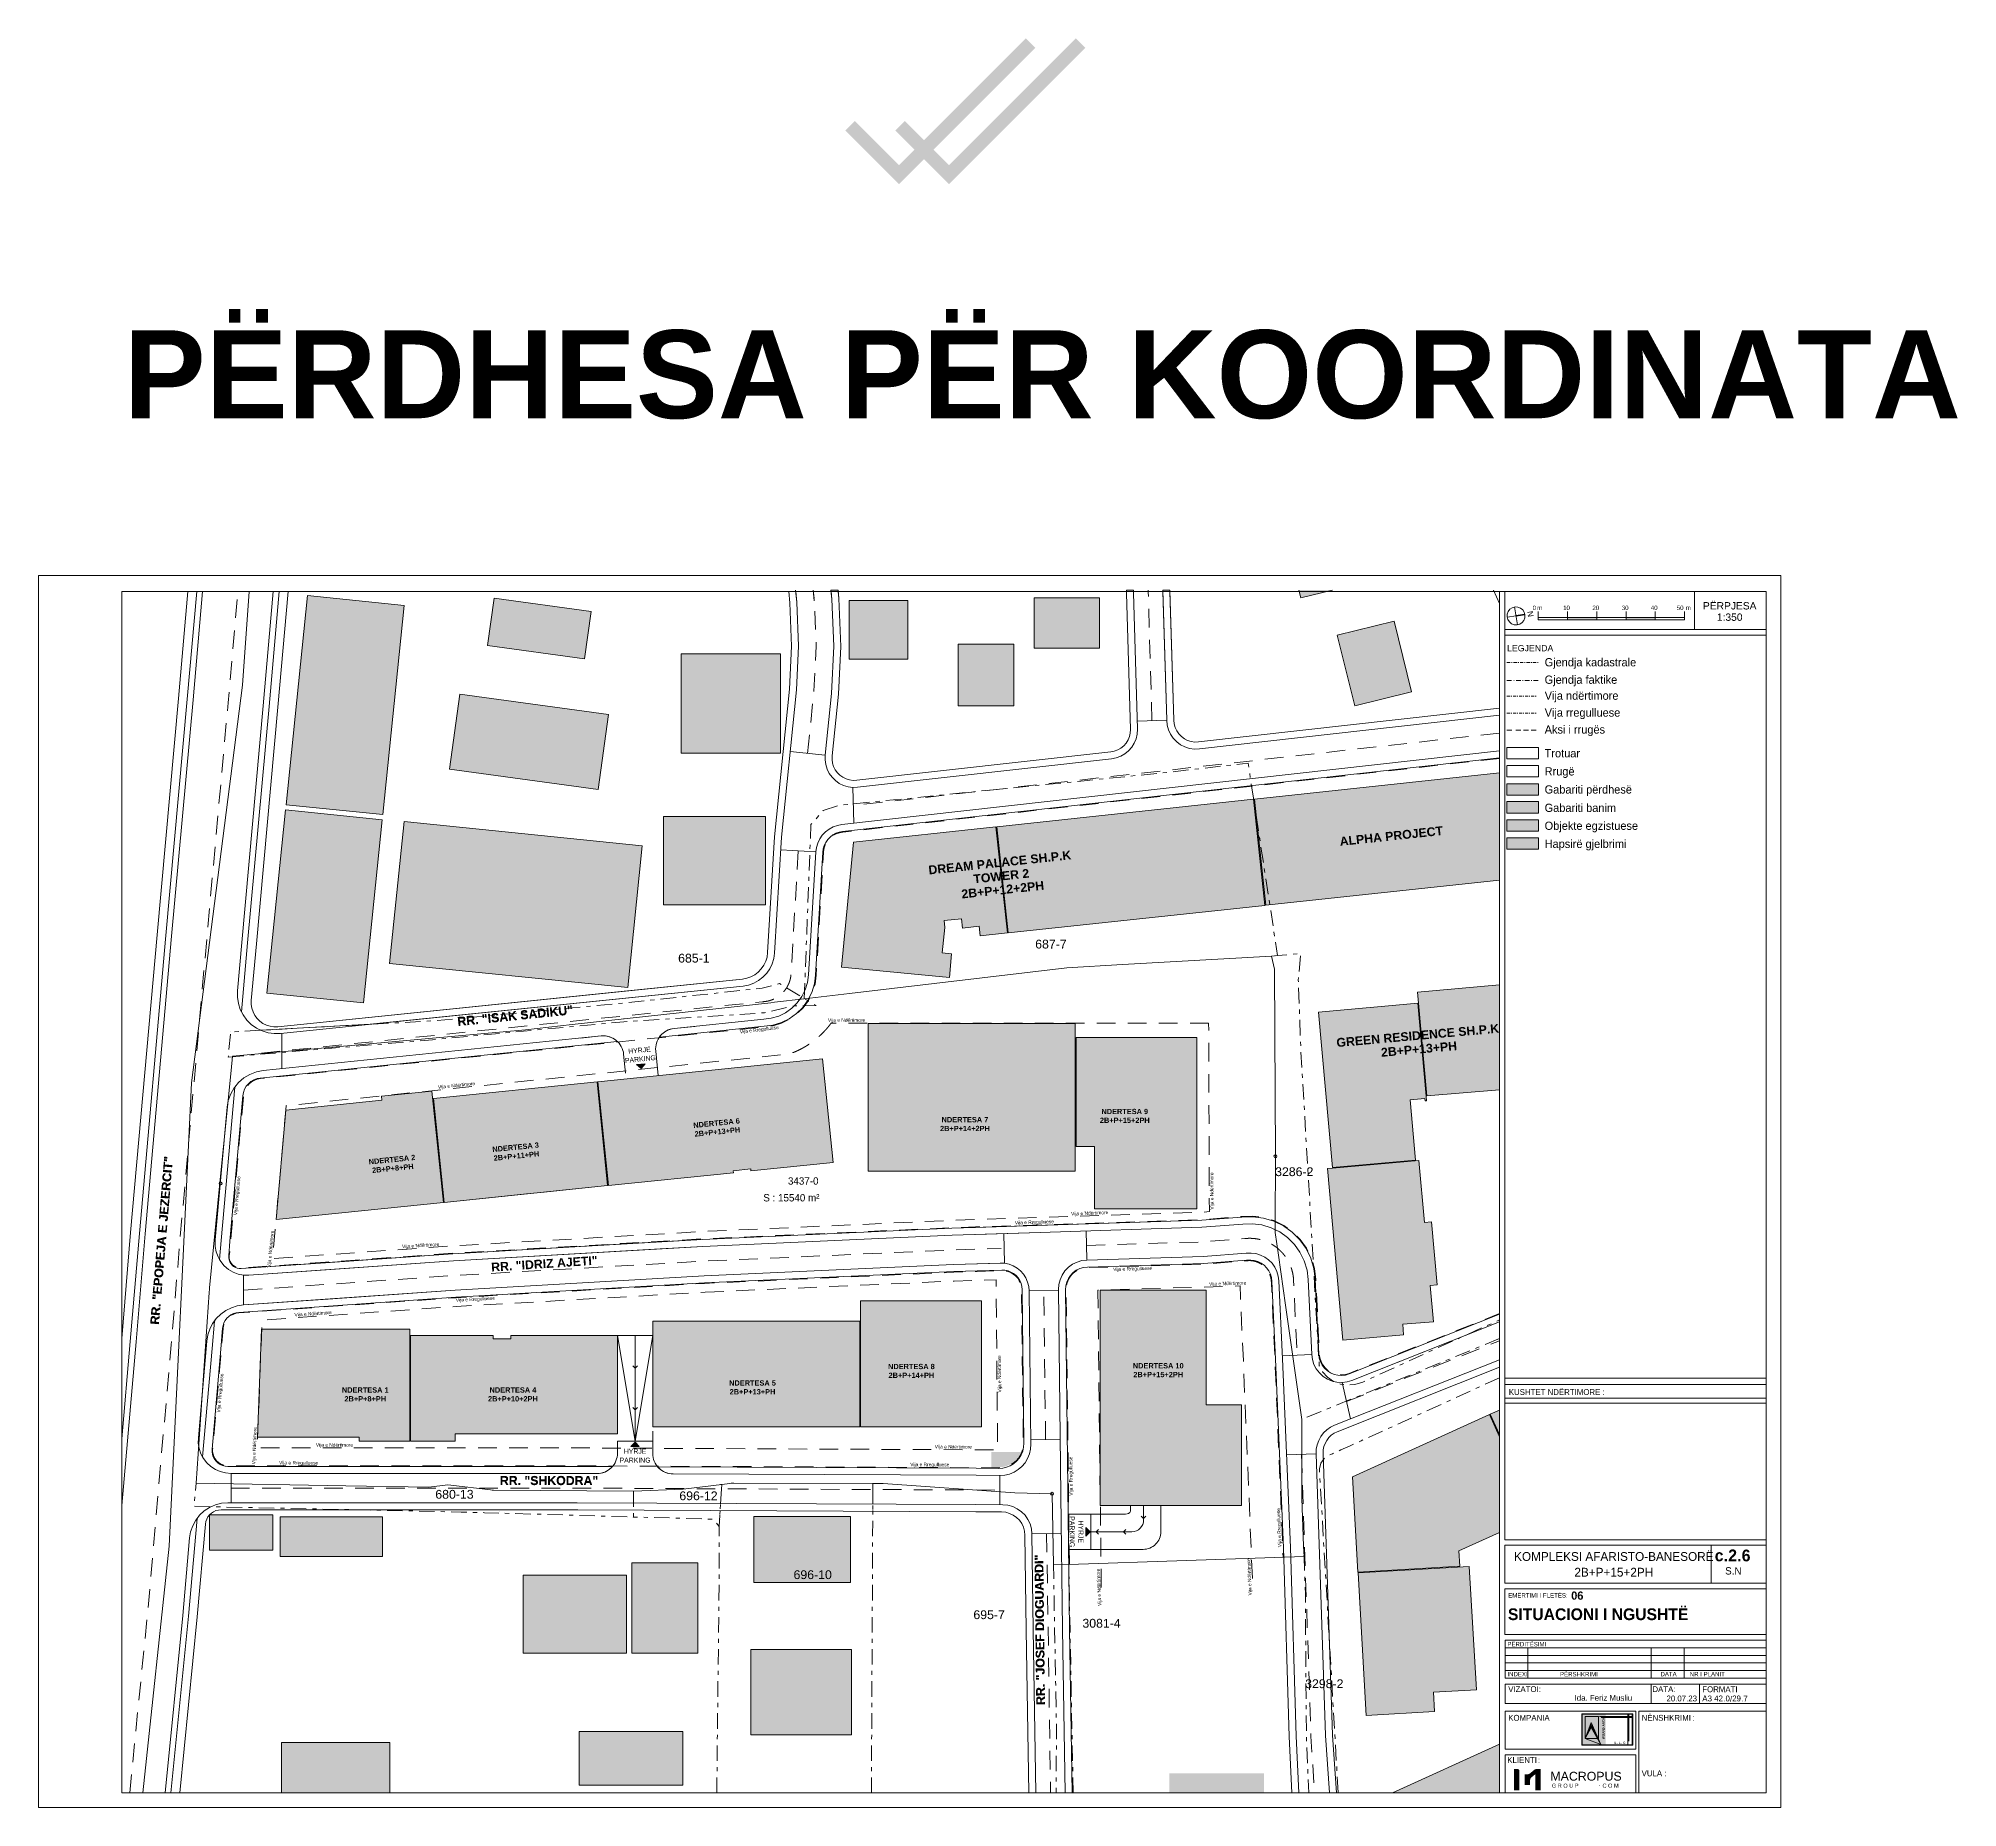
# Model space of a CAD drawing. Header units: millimetres. Extents: x 5128759 to 5835616, y -6847361 to -6545798.
# Drawn here: x 5128759 to 5455899, y -6847361 to -6545798 of the extents above; entities that cross this region are included whole.
import ezdxf

# ---------------------------------------------------------------- set-up
doc = ezdxf.new("R2010")
doc.units = ezdxf.units.MM
doc.header["$MEASUREMENT"] = 0
for name, pattern in [('ACAD_ISO03W100', [30000, 12000, -18000]), ('Double Dashed', [5468.055367, 2645.833254, -1058.333278, 705.555558, -1058.333278]), ('Long Dashed', [5291.666508, 3174.999952, -2116.666555])]:
    doc.linetypes.add(name, pattern=pattern)
for name, color, linetype, lineweight in [('2D Drafting - General_Pen_No__1', 7, 'Continuous', 0), ('A - Pllaka meskatit', 7, 'Continuous', 0), ('A - Situacioni_Pen_No__101', 253, 'Continuous', 0), ('A - Situacioni_Pen_No__102', 254, 'Continuous', 0), ('A - Situacioni_Pen_No__22', 8, 'Continuous', 0), ('A - Situacioni_Pen_No__42', 8, 'Continuous', 0), ('Drawing & Figure', 7, 'Continuous', 0), ('Drawing & Figure_Pen_No__1', 7, 'Continuous', 0), ('Drawing & Figure_Pen_No__101', 253, 'Continuous', 0), ('Drawing & Figure_Pen_No__102', 254, 'Continuous', 0), ('Drawing & Figure_Pen_No__142', 8, 'Continuous', 0), ('Drawing & Figure_Pen_No__19', 255, 'Continuous', 0), ('Drawing & Figure_Pen_No__7', 7, 'Continuous', 0)]:
    doc.layers.add(name, color=color, linetype=linetype, lineweight=lineweight)
for name, color, linetype, lineweight, true_color in [('2D Drafting - General_Pen_No__106', 171, 'Continuous', 0, 0xaaaaff), ('A - Fill Zone_Pen_No__106', 171, 'Continuous', 0, 0xaaaaff), ('A - Pllaka meskatit_Pen_No__161', 7, 'Continuous', 0, 0x6a6a6a), ('A - Situacioni_Pen_No__103', 7, 'Continuous', 0, 0xffcc99), ('A - Situacioni_Pen_No__104', 7, 'Continuous', 0, 0x96e196), ('A - Situacioni_Pen_No__105', 7, 'Continuous', 0, 0xcae6ff), ('A - Situacioni_Pen_No__106', 171, 'Continuous', 0, 0xaaaaff), ('A - Situacioni_Pen_No__161', 7, 'Continuous', 0, 0x6a6a6a), ('A - Situacioni_Pen_No__8', 7, 'Continuous', 0, 0xa80f02), ('A - Situacioni_Pen_No__82', 7, 'Continuous', 0, 0xaaaaaa), ('A - Situacioni_Pen_No__85', 7, 'Continuous', 0, 0x80c2ff), ('A - Situacioni_Pen_No__92', 7, 'Continuous', 0, 0xbf8080), ('Drawing & Figure_Pen_No__104', 7, 'Continuous', 0, 0x96e196), ('Drawing & Figure_Pen_No__105', 7, 'Continuous', 0, 0xcae6ff), ('Drawing & Figure_Pen_No__112', 7, 'Continuous', 0, 0xd5aaaa), ('Drawing & Figure_Pen_No__143', 7, 'Continuous', 0, 0xe1662b), ('Drawing & Figure_Pen_No__145', 7, 'Continuous', 0, 0x0077b0), ('Drawing & Figure_Pen_No__161', 7, 'Continuous', 0, 0x6a6a6a), ('Drawing & Figure_Pen_No__164', 7, 'Continuous', 0, 0xf27e39), ('Drawing & Figure_Pen_No__4', 7, 'Continuous', 0, 0x029e21), ('Drawing & Figure_Pen_No__44', 7, 'Continuous', 0, 0x029e21), ('Drawing & Figure_Pen_No__8', 7, 'Continuous', 0, 0xa80f02)]:
    doc.layers.add(name, color=color, linetype=linetype, lineweight=lineweight, true_color=true_color)
doc.styles.add('GENERATED_STYLE_1', font='arial.ttf')
doc.styles.add('GENERATED_STYLE_2', font='GOTHIC.TTF')
doc.styles.add('GENERATED_STYLE_3', font='GOTHICB.TTF')
doc.styles.add('GENERATED_STYLE_4', font='ARIALUNI.TTF')
doc.styles.add('GENERATED_STYLE_5', font='ARIALUNI.TTF')
doc.styles.add('GENERATED_STYLE_6', font='arialbd.ttf')

# ---------------------------------------------------------------- blocks, each defined once
blk = doc.blocks.new('Slab_1', base_point=(5156023, -6784322))
at = {"layer": 'A - Pllaka meskatit_Pen_No__161', "color": 251, "linetype": 'Continuous', "lineweight": 13, "true_color": 0x6a6a6a, "flags": 128}
blk.add_lwpolyline([(5156023, -6784322), (5156018, -6785249), (5156167, -6786163), (5156464, -6787040), (5156746, -6787565), (5156902, -6787856), (5157469, -6788588), (5158149, -6789217), (5158923, -6789725), (5159771, -6790098), (5160668, -6790326), (5161591, -6790403), (5220604, -6790403), (5223950, -6790419, 0.2167451), (5226594, -6789231), (5220606, -6789203), (5161046, -6789203), (5160601, -6789166), (5160168, -6789056), (5159759, -6788876), (5159386, -6788631), (5159058, -6788328), (5158785, -6787975), (5158574, -6787581), (5158430, -6787158), (5158359, -6786717), (5158361, -6786271), (5159862, -6769229), (5160163, -6765657), (5160238, -6765195), (5160385, -6764752), (5160600, -6764337), (5160877, -6763960), (5161210, -6763632), (5161590, -6763360), (5162008, -6763151), (5162454, -6763010), (5162916, -6762941), (5178225, -6761869), (5199897, -6760352), (5242324, -6757914), (5284778, -6756009), (5288756, -6755880), (5292986, -6755743), (5293517, -6755768), (5294038, -6755877), (5294535, -6756068), (5294996, -6756334), (5295408, -6756670), (5295762, -6757068), (5296048, -6757516), (5296260, -6758004), (5296392, -6758519), (5296440, -6759049), (5296741, -6785244), (5296695, -6785919), (5296543, -6786578), (5296289, -6787204), (5295938, -6787782), (5295501, -6788298), (5294987, -6788738), (5294410, -6789091), (5293785, -6789348), (5293127, -6789503), (5292452, -6789551), (5288586, -6789523), (5234317, -6789267, 0.2192251), (5236983, -6790480), (5288579, -6790723), (5292639, -6790753), (5293473, -6790692), (5294287, -6790501), (5295061, -6790183), (5295774, -6789747), (5296409, -6789203), (5296950, -6788565), (5297384, -6787850), (5297699, -6787075), (5297887, -6786261), (5297944, -6785426), (5297643, -6759280), (5297574, -6758522), (5297385, -6757785), (5297082, -6757087), (5296673, -6756446), (5296167, -6755878), (5295577, -6755397), (5294918, -6755016), (5294208, -6754744), (5293463, -6754588), (5292703, -6754552), (5288717, -6754681), (5284732, -6754810), (5242263, -6756716), (5199821, -6759154), (5178142, -6760672), (5163711, -6761683), (5162664, -6761840), (5161654, -6762159), (5160706, -6762632), (5159845, -6763249), (5159090, -6763993), (5158799, -6764389), (5158462, -6764845), (5157975, -6765786), (5157642, -6766792), (5157471, -6767837)], format="xyb", close=True, dxfattribs=at)
blk = doc.blocks.new('Slab_2', base_point=(5320408, -6639839))
at = {"layer": 'A - Pllaka meskatit_Pen_No__161', "color": 251, "linetype": 'Continuous', "lineweight": 13, "true_color": 0x6a6a6a, "flags": 128}
blk.add_lwpolyline([(5320408, -6639839), (5320416, -6640089), (5321096, -6662019), (5321177, -6662848), (5321395, -6663652), (5321744, -6664408), (5322213, -6665096), (5322790, -6665697), (5323459, -6666194), (5324200, -6666572), (5324995, -6666823), (5325820, -6666938), (5326652, -6666914), (5377798, -6661177), (5377798, -6659970), (5326519, -6665722), (5325886, -6665739), (5325259, -6665652), (5324655, -6665462), (5324091, -6665174), (5323583, -6664797), (5323145, -6664340), (5322788, -6663817), (5322523, -6663242), (5322358, -6662631), (5322295, -6662001), (5321616, -6640089), (5321609, -6639839)], close=True, dxfattribs=at)
blk = doc.blocks.new('Slab_3', base_point=(5152865, -6844861))
at = {"layer": 'A - Pllaka meskatit_Pen_No__161', "color": 251, "linetype": 'Continuous', "lineweight": 13, "true_color": 0x6a6a6a, "flags": 128}
blk.add_lwpolyline([(5152865, -6844861), (5155843, -6814854), (5157237, -6799030), (5157311, -6798598), (5157455, -6798185), (5157665, -6797800), (5157935, -6797456), (5158258, -6797160), (5158625, -6796921), (5159026, -6796746), (5159451, -6796638), (5159888, -6796602), (5220682, -6796603), (5288540, -6796923), (5292951, -6796955), (5293637, -6797020), (5294302, -6797201), (5294926, -6797493), (5295490, -6797888), (5295978, -6798374), (5296375, -6798937), (5296671, -6799560), (5296854, -6800223), (5296922, -6800909), (5297107, -6817030), (5297572, -6844861), (5298773, -6844861), (5298307, -6817013), (5298119, -6800699), (5298035, -6799842), (5297805, -6799012), (5297437, -6798234), (5296940, -6797531), (5296330, -6796923), (5295624, -6796429), (5294845, -6796064), (5294014, -6795837), (5293157, -6795757), (5288549, -6795723), (5220592, -6795403), (5161072, -6795403), (5159993, -6795492), (5158943, -6795757), (5157951, -6796190), (5157043, -6796781), (5156244, -6797512), (5155817, -6798058), (5155576, -6798365), (5155057, -6799315), (5154701, -6800338), (5154518, -6801405), (5153353, -6814621), (5150353, -6844861)], close=True, dxfattribs=at)
blk = doc.blocks.new('Slab_4', base_point=(5158903, -6750789))
at = {"layer": 'A - Pllaka meskatit_Pen_No__161', "color": 251, "linetype": 'Continuous', "lineweight": 13, "true_color": 0x6a6a6a, "flags": 128}
blk.add_lwpolyline([(5158903, -6750789), (5158905, -6751716), (5159067, -6752628), (5159382, -6753499), (5159641, -6753952), (5159842, -6754303), (5160433, -6755017), (5161138, -6755618), (5161936, -6756089), (5162803, -6756416), (5163713, -6756590), (5164639, -6756605), (5177792, -6755684), (5199502, -6754164), (5234770, -6752138), (5242007, -6751722), (5284539, -6749813), (5299526, -6749329), (5327092, -6748437), (5334048, -6747892), (5335687, -6747834), (5337313, -6748044), (5338883, -6748516), (5339571, -6748855), (5340355, -6749240), (5341688, -6750193), (5342848, -6751353), (5343803, -6752686), (5344527, -6754157), (5345001, -6755726), (5345213, -6757353), (5345815, -6770144), (5345930, -6771000), (5346190, -6771823), (5346588, -6772590), (5347113, -6773276), (5347747, -6773862), (5348473, -6774330), (5349268, -6774666), (5349591, -6774740), (5350110, -6774860), (5350972, -6774906), (5351829, -6774804), (5352656, -6774556), (5371958, -6766883), (5377798, -6764562), (5377798, -6763270), (5352213, -6773440), (5351584, -6773629), (5350933, -6773707), (5350277, -6773672), (5349638, -6773524), (5349033, -6773269), (5348482, -6772913), (5348000, -6772468), (5347601, -6771946), (5347299, -6771364), (5347101, -6770738), (5347013, -6770088), (5346411, -6757296), (5346175, -6755475), (5346110, -6755259), (5345644, -6753717), (5344833, -6752069), (5343763, -6750576), (5342464, -6749278), (5340970, -6748210), (5339576, -6747524), (5339322, -6747400), (5337564, -6746870), (5335742, -6746635), (5333907, -6746701), (5327053, -6747238), (5288517, -6748484), (5284487, -6748614), (5241942, -6750524), (5234648, -6750943), (5199424, -6752966), (5177709, -6754487), (5163349, -6755493), (5163002, -6755487), (5162661, -6755422), (5162336, -6755299), (5162037, -6755123), (5161773, -6754898), (5161552, -6754630), (5161379, -6754329), (5161261, -6754003), (5161201, -6753661), (5161200, -6753314), (5161410, -6750815), (5163614, -6726016), (5163713, -6725451), (5163909, -6724912), (5164193, -6724415), (5164559, -6723974), (5164995, -6723602), (5165488, -6723311), (5166025, -6723109), (5166587, -6723001), (5227430, -6716760, 0.2167451), (5224683, -6715835), (5167086, -6721744), (5165921, -6721966), (5164811, -6722385), (5163789, -6722988), (5162886, -6723758), (5162239, -6724538), (5162129, -6724671), (5161539, -6725701), (5161135, -6726817), (5160929, -6727985), (5158919, -6750600)], format="xyb", close=True, dxfattribs=at)
blk = doc.blocks.new('Slab_5', base_point=(5263859, -6639839))
at = {"layer": 'A - Pllaka meskatit_Pen_No__161', "color": 251, "linetype": 'Continuous', "lineweight": 13, "true_color": 0x6a6a6a, "flags": 128}
blk.add_lwpolyline([(5263859, -6639839), (5263881, -6640089), (5263994, -6641376), (5264340, -6649419), (5263924, -6657458), (5262859, -6667976), (5262843, -6668786), (5262958, -6669588), (5263200, -6670360), (5263565, -6671083), (5264041, -6671738), (5264616, -6672308), (5265277, -6672777), (5266004, -6673133), (5266779, -6673368), (5267582, -6673474), (5268391, -6673449), (5311674, -6668594), (5312476, -6668437), (5313241, -6668152), (5313949, -6667746), (5314582, -6667229), (5315123, -6666617), (5315556, -6665925), (5315872, -6665171), (5316060, -6664377), (5316116, -6663562), (5315435, -6640285), (5315423, -6640089), (5315407, -6639839), (5314205, -6639839), (5314221, -6640089), (5314237, -6640340), (5314916, -6663577), (5314874, -6664196), (5314730, -6664800), (5314491, -6665373), (5314161, -6665899), (5313751, -6666364), (5313270, -6666757), (5312731, -6667065), (5312149, -6667282), (5311540, -6667402), (5268257, -6672257), (5267642, -6672275), (5267032, -6672195), (5266443, -6672017), (5265890, -6671746), (5265389, -6671389), (5264951, -6670956), (5264589, -6670459), (5264312, -6669909), (5264128, -6669322), (5264041, -6668713), (5264053, -6668097), (5265118, -6657578), (5265540, -6649427), (5265189, -6641272), (5265085, -6640089), (5265063, -6639839)], close=True, dxfattribs=at)
blk = doc.blocks.new('Slab_6', base_point=(5302641, -6759077))
at = {"layer": 'A - Pllaka meskatit_Pen_No__161', "color": 251, "linetype": 'Continuous', "lineweight": 13, "true_color": 0x6a6a6a, "flags": 128}
blk.add_lwpolyline([(5302641, -6759077), (5303044, -6794098), (5303306, -6816943), (5303773, -6844861), (5304973, -6844861), (5304506, -6816926), (5303841, -6759115), (5303894, -6758411), (5304054, -6757777), (5304321, -6757180), (5304686, -6756637), (5305139, -6756165), (5305666, -6755778), (5306251, -6755487), (5306878, -6755301), (5307580, -6755219), (5327349, -6754632), (5334704, -6754056), (5335399, -6754031), (5336017, -6754111), (5336613, -6754290), (5337171, -6754565), (5337678, -6754927), (5338118, -6755367), (5338480, -6755873), (5338755, -6756431), (5338935, -6757027), (5339022, -6757693), (5339645, -6770932), (5340970, -6803077), (5341970, -6835248), (5342426, -6844861), (5343628, -6844861), (5343170, -6835201), (5342169, -6803034), (5340843, -6770879), (5340218, -6757588), (5340112, -6756775), (5339875, -6755990), (5339513, -6755254), (5339036, -6754588), (5338456, -6754008), (5337789, -6753531), (5337053, -6753170), (5336268, -6752933), (5335455, -6752828), (5334636, -6752858), (5327284, -6753434), (5307492, -6754022), (5306636, -6754121), (5305811, -6754366), (5305039, -6754749), (5304345, -6755259), (5303748, -6755881), (5303267, -6756596), (5302916, -6757382), (5302705, -6758218)], close=True, dxfattribs=at)
blk = doc.blocks.new('Slab_7', base_point=(5346559, -6787033))
at = {"layer": 'A - Pllaka meskatit_Pen_No__161', "color": 251, "linetype": 'Continuous', "lineweight": 13, "true_color": 0x6a6a6a, "flags": 128}
blk.add_lwpolyline([(5346559, -6787033), (5348167, -6835054), (5348809, -6844861), (5350011, -6844861), (5349367, -6835012), (5347758, -6786984), (5347780, -6786400), (5347890, -6785825), (5348088, -6785274), (5348368, -6784761), (5348724, -6784296), (5349146, -6783891), (5349626, -6783556), (5350151, -6783299), (5377798, -6772310), (5377798, -6771018), (5349708, -6782184), (5349017, -6782523), (5348386, -6782963), (5347830, -6783496), (5347362, -6784107), (5346993, -6784783), (5346733, -6785508), (5346587, -6786264)], close=True, dxfattribs=at)
blk = doc.blocks.new('Slab_8', base_point=(5234616, -6716022))
at = {"layer": 'A - Pllaka meskatit_Pen_No__161', "color": 251, "linetype": 'Continuous', "lineweight": 13, "true_color": 0x6a6a6a, "flags": 128}
blk.add_lwpolyline([(5234616, -6716022), (5252485, -6714189), (5253973, -6713990), (5255409, -6713553), (5256755, -6712890), (5257976, -6712018), (5259041, -6710960), (5259921, -6709744), (5260593, -6708402), (5261039, -6706969), (5261247, -6705483), (5262473, -6684534), (5262554, -6683949), (5262724, -6683383), (5262979, -6682851), (5263314, -6682364), (5263721, -6681935), (5264189, -6681575), (5264707, -6681291), (5265263, -6681091), (5265843, -6680980), (5377798, -6668422), (5377798, -6667215), (5265709, -6679787), (5264946, -6679934), (5264214, -6680197), (5263533, -6680570), (5262917, -6681044), (5262382, -6681609), (5261941, -6682249), (5261605, -6682950), (5261381, -6683694), (5261275, -6684464), (5260049, -6705412), (5259867, -6706709), (5259477, -6707959), (5258890, -6709130), (5258121, -6710190), (5257190, -6711111), (5256122, -6711870), (5254946, -6712445), (5253692, -6712823), (5252394, -6712992), (5237118, -6714559, 0.2167451)], format="xyb", close=True, dxfattribs=at)
blk = doc.blocks.new('Slab_9', base_point=(5142958, -6795884))
at = {"layer": 'A - Pllaka meskatit_Pen_No__161', "color": 251, "linetype": 'Continuous', "lineweight": 13, "true_color": 0x6a6a6a, "flags": 128}
blk.add_lwpolyline([(5142958, -6795884), (5145416, -6767985), (5146964, -6749567), (5151474, -6698811), (5155121, -6658520), (5156754, -6640089), (5154245, -6640089), (5152631, -6658297), (5148984, -6698587), (5144473, -6749351), (5142958, -6767381)], close=True, dxfattribs=at)
blk = doc.blocks.new('Slab_10', base_point=(5162691, -6708152))
at = {"layer": 'A - Pllaka meskatit_Pen_No__161', "color": 251, "linetype": 'Continuous', "lineweight": 13, "true_color": 0x6a6a6a, "flags": 128}
blk.add_lwpolyline([(5162691, -6708152), (5162682, -6709223), (5162844, -6710283), (5163173, -6711303), (5163379, -6711708), (5163660, -6712257), (5164293, -6713122), (5165056, -6713875), (5165929, -6714496), (5166678, -6714865), (5185294, -6713844), (5248879, -6707321), (5249803, -6707153), (5250689, -6706842), (5251516, -6706397), (5252263, -6705828), (5252912, -6705150), (5253448, -6704378), (5253857, -6703533), (5254128, -6702634), (5254256, -6701703), (5255411, -6681968), (5257955, -6656853), (5258348, -6649386), (5258018, -6641916), (5257857, -6640089), (5256653, -6640089), (5256823, -6642024), (5257148, -6649379), (5256761, -6656732), (5254215, -6681873), (5253058, -6701633), (5252956, -6702377), (5252739, -6703097), (5252412, -6703773), (5251983, -6704390), (5251464, -6704933), (5250866, -6705388), (5250204, -6705744), (5249495, -6705993), (5248756, -6706128), (5229151, -6708139), (5169563, -6714252), (5168906, -6714266), (5168256, -6714176), (5167628, -6713983), (5167039, -6713692), (5166504, -6713312), (5166036, -6712850), (5165648, -6712320), (5165350, -6711735), (5165148, -6711110), (5165049, -6710461), (5165054, -6709804), (5165916, -6700106), (5169563, -6659813), (5171311, -6640089), (5168801, -6640089), (5167073, -6659590), (5163426, -6699883)], close=True, dxfattribs=at)

msp = doc.modelspace()

# ---------------------------------------------------------------- hatches: boundary and pattern name
at = {"layer": 'A - Fill Zone_Pen_No__106', "linetype": 'Continuous', "lineweight": 0, "true_color": 0x2a2a3f}
for points in [[(5231533, -6721365), (5230737, -6720717), (5232181, -6720569)], [(5230466, -6785084), (5229741, -6785810), (5231192, -6785810)], [(5308011, -6800339), (5307286, -6799613), (5307286, -6801065)]]:
    msp.add_hatch(color=179, dxfattribs=at).paths.add_polyline_path(points)
at = {"layer": 'A - Situacioni_Pen_No__102', "linetype": 'Continuous', "lineweight": 0, "true_color": 0xf2f2f2}
for points in [[(5174611, -6640784), (5170980, -6676434), (5187452, -6678112), (5191083, -6642462)], [(5343614, -6639839), (5349365, -6639839), (5343923, -6641135)], [(5266984, -6641632), (5276966, -6641632), (5276966, -6651614), (5266984, -6651614)], [(5298515, -6649712), (5298515, -6641156), (5309606, -6641156), (5309606, -6649712)], [(5350167, -6647494), (5359832, -6645117), (5362802, -6657195), (5353137, -6659572)], [(5238308, -6650696), (5255261, -6650696), (5255261, -6667649), (5238308, -6667649)], [(5285522, -6649079), (5285522, -6659536), (5295029, -6659536), (5295029, -6649079)], [(5377798, -6670976), (5336033, -6675456), (5336342, -6678332), (5337975, -6693553), (5377798, -6689281)], [(5377798, -6670976), (5336033, -6675456), (5336342, -6678332), (5337975, -6693553), (5377798, -6689281)], [(5294074, -6698262), (5337825, -6693569), (5335884, -6675472), (5292133, -6680166)], [(5294074, -6698262), (5337825, -6693569), (5335884, -6675472), (5292133, -6680166)], [(5170893, -6677289), (5167712, -6708518), (5184184, -6710196), (5187365, -6678967)], [(5191081, -6679297), (5188620, -6703466), (5229206, -6707599), (5231668, -6683431)], [(5235298, -6678424), (5252726, -6678424), (5252726, -6693476), (5235298, -6693476)], [(5265647, -6704084), (5284038, -6705877), (5284431, -6701846), (5282838, -6701691), (5283263, -6697333), (5283138, -6696166), (5286120, -6695847), (5286291, -6697438), (5289125, -6697134), (5289301, -6698774), (5293925, -6698278), (5291984, -6680182), (5267701, -6682787)], [(5265647, -6704084), (5284038, -6705877), (5284431, -6701846), (5282838, -6701691), (5283263, -6697333), (5283138, -6696166), (5286120, -6695847), (5286291, -6697438), (5289125, -6697134), (5289301, -6698774), (5293925, -6698278), (5291984, -6680182), (5267701, -6682787)], [(5365416, -6726067), (5377798, -6724992), (5377798, -6707131), (5363836, -6708377), (5364004, -6710251)], [(5365416, -6726067), (5377798, -6724992), (5377798, -6707131), (5363836, -6708377), (5364004, -6710251)], [(5363904, -6710260), (5346971, -6711771), (5349336, -6738270), (5363481, -6737007), (5362565, -6726745), (5365105, -6726518), (5365141, -6726917), (5365390, -6726895), (5365316, -6726076)], [(5363904, -6710260), (5346971, -6711771), (5349336, -6738270), (5363481, -6737007), (5362565, -6726745), (5365105, -6726518), (5365141, -6726917), (5365390, -6726895), (5365316, -6726076)], [(5366227, -6747504), (5365032, -6747611), (5364089, -6737053), (5349345, -6738370), (5348480, -6738448), (5351112, -6767678), (5361470, -6766753), (5361327, -6764963), (5366544, -6764547), (5365992, -6758368), (5367188, -6758261)], [(5366227, -6747504), (5365032, -6747611), (5364089, -6737053), (5349345, -6738370), (5348480, -6738448), (5351112, -6767678), (5361470, -6766753), (5361327, -6764963), (5366544, -6764547), (5365992, -6758368), (5367188, -6758261)], [(5377798, -6784134), (5376092, -6780382), (5352742, -6790999), (5353685, -6807201), (5371056, -6806191), (5370906, -6803612), (5377798, -6800479)], [(5377798, -6784134), (5376092, -6780382), (5352742, -6790999), (5353685, -6807201), (5371056, -6806191), (5370906, -6803612), (5377798, -6800479)], [(5376229, -6780320), (5377798, -6783771), (5377798, -6779607)], [(5168709, -6797456), (5157935, -6797456), (5157935, -6803476), (5168709, -6803476)], [(5169977, -6797772), (5187406, -6797772), (5187406, -6804585), (5169977, -6804585)], [(5250694, -6797738), (5267172, -6797738), (5267172, -6808988), (5250694, -6808988)], [(5211400, -6807720), (5228988, -6807720), (5228988, -6821030), (5211400, -6821030)], [(5229938, -6805661), (5241188, -6805661), (5241188, -6821030), (5229938, -6821030)], [(5372662, -6806248), (5353694, -6807351), (5355107, -6831640), (5366737, -6830963), (5366546, -6827689), (5373884, -6827262)], [(5372662, -6806248), (5353694, -6807351), (5355107, -6831640), (5366737, -6830963), (5366546, -6827689), (5373884, -6827262)], [(5250219, -6820396), (5267331, -6820396), (5267331, -6834973), (5250219, -6834973)], [(5170197, -6836262), (5170197, -6844861), (5188682, -6844861), (5188682, -6836262)], [(5220921, -6834392), (5220921, -6843524), (5238636, -6843524), (5238636, -6834392)], [(5377798, -6836565), (5359551, -6844861), (5377798, -6844861)], [(5377798, -6836565), (5359551, -6844861), (5377798, -6844861)], [(5321525, -6841491), (5337686, -6841491), (5337686, -6844861), (5321525, -6844861)]]:
    msp.add_hatch(color=7, dxfattribs=at).paths.add_polyline_path(points)
at = {"layer": 'A - Situacioni_Pen_No__104', "linetype": 'Continuous', "lineweight": 0, "true_color": 0x253825}
msp.add_hatch(color=99, dxfattribs=at).paths.add_polyline_path([(5291176, -6786754), (5296263, -6786754, -0.3129449), (5292454, -6789351), (5291176, -6789342)])
at = {"layer": 'A - Situacioni_Pen_No__105', "linetype": 'Continuous', "lineweight": 0, "true_color": 0x32393f}
for points in [[(5205314, -6649270), (5206423, -6641189), (5222974, -6643461), (5221865, -6651542)], [(5198817, -6670343), (5224168, -6673829), (5225926, -6661046), (5200575, -6657561)], [(5305481, -6713682), (5270191, -6713682), (5270191, -6738884), (5305481, -6738884)], [(5305631, -6734683), (5308781, -6734683), (5308781, -6745283), (5326231, -6745283), (5326231, -6716082), (5305631, -6716082)], [(5225942, -6741329), (5224126, -6723635), (5262425, -6719706), (5264241, -6737400), (5250214, -6738839), (5250180, -6738504), (5247196, -6738810), (5247231, -6739145)], [(5195841, -6725218), (5187236, -6726101), (5187308, -6726796), (5170916, -6728478), (5169274, -6747143), (5197790, -6744217)], [(5196125, -6726506), (5197940, -6744202), (5211966, -6742763), (5214949, -6742457), (5225792, -6741345), (5223977, -6723648)], [(5268916, -6780395), (5268916, -6782450), (5289515, -6782450), (5289515, -6761000), (5268916, -6761000)], [(5309731, -6759161), (5309731, -6795849), (5333821, -6795849), (5333821, -6778699), (5327831, -6778699), (5327831, -6759161)], [(5233476, -6780395), (5233476, -6782450), (5268766, -6782450), (5268766, -6764450), (5233476, -6764450)], [(5166123, -6784198), (5183416, -6784198), (5183416, -6784897), (5192066, -6784897), (5192066, -6765798), (5166816, -6765798)], [(5192166, -6784897), (5199816, -6784897), (5199816, -6783646), (5227466, -6783646), (5227466, -6766895), (5209266, -6766895), (5209266, -6767445), (5206266, -6767445), (5206266, -6766895), (5192166, -6766895)]]:
    msp.add_hatch(color=250, dxfattribs=at).paths.add_polyline_path(points)
at = {"layer": 'Drawing & Figure', "linetype": 'Continuous', "lineweight": 0, "true_color": 0xc92e1f}
for points in [[(5381206, -6841115, 0.4142136), (5380866, -6840774), (5380296, -6840774), (5380296, -6844416), (5381206, -6844416)], [(5384848, -6840774), (5384121, -6840774, 0.0719634), (5383937, -6840812, 0.0829937), (5383742, -6840920), (5383706, -6840950), (5383031, -6841507), (5383014, -6841522), (5382999, -6841535, -0.1706824), (5382572, -6841685), (5382153, -6841685, 0.4142136), (5382117, -6841721), (5382117, -6843470, 0.4142136), (5382153, -6843505), (5382991, -6843505, 0.4142136), (5383027, -6843470), (5383027, -6842719, -0.2107031), (5383251, -6842213), (5383276, -6842192), (5383639, -6841891), (5383873, -6841698, -0.004098), (5383875, -6841697, -0.0647244), (5383877, -6841694, -0.0196867), (5383880, -6841691), (5383882, -6841691, -0.1564304), (5383902, -6841685, -0.4142136), (5383937, -6841721), (5383937, -6844416), (5384848, -6844416)]]:
    msp.add_hatch(color=22, dxfattribs=at).paths.add_polyline_path(points)
at = {"layer": 'Drawing & Figure_Pen_No__1', "linetype": 'Continuous', "lineweight": 0, "true_color": 0xffffff}
for points in [[(5382152, -6644057), (5382148, -6643991), (5382134, -6643940), (5380614, -6644181), (5380641, -6644282)], [(5393231, -6833394), (5392388, -6835563), (5393409, -6833705)], [(5393307, -6833198), (5393231, -6833394), (5394473, -6835563), (5394527, -6835656)], [(5393307, -6833198), (5394527, -6835656), (5394564, -6835721), (5394679, -6835921), (5393316, -6833175), (5393311, -6833187)], [(5393318, -6833168), (5393316, -6833175), (5394679, -6835921), (5394831, -6836186), (5393325, -6833152)]]:
    msp.add_hatch(color=7, dxfattribs=at).paths.add_polyline_path(points)
at = {"layer": 'Drawing & Figure_Pen_No__1', "linetype": 'Continuous', "lineweight": 0, "true_color": 0x000000}
for points in [[(5389413, -6644499), (5389413, -6644898), (5394413, -6644898), (5394413, -6644499)], [(5404359, -6644898), (5404359, -6644499), (5399413, -6644499), (5399413, -6644898)], [(5391916, -6831428), (5391916, -6836679), (5395161, -6836679), (5395161, -6831428)], [(5395161, -6831428), (5395161, -6836679), (5395883, -6836679), (5395883, -6831428)]]:
    msp.add_hatch(color=18, dxfattribs=at).paths.add_polyline_path(points)
at = {"layer": 'Drawing & Figure_Pen_No__1', "linetype": 'Continuous', "lineweight": 0, "true_color": 0xbebebe}
for points in [[(5393325, -6833152), (5394831, -6836186), (5394970, -6836430), (5394983, -6836452), (5393334, -6833129)], [(5393334, -6833129), (5394983, -6836452), (5395070, -6836604), (5395002, -6836449), (5393343, -6833106), (5393336, -6833122)]]:
    msp.add_hatch(color=9, dxfattribs=at).paths.add_polyline_path(points)
at = {"layer": 'Drawing & Figure_Pen_No__1', "linetype": 'Continuous', "lineweight": 0, "true_color": 0x7f7f7f}
for points in [[(5393346, -6833097), (5393343, -6833106), (5395002, -6836449), (5394841, -6836085), (5393352, -6833083)], [(5393360, -6833060), (5393352, -6833083), (5394841, -6836085), (5394681, -6835721)]]:
    msp.add_hatch(color=8, dxfattribs=at).paths.add_polyline_path(points)
at = {"layer": 'Drawing & Figure_Pen_No__1', "linetype": 'Continuous', "lineweight": 0, "true_color": 0x3f3f3f}
for points in [[(5393360, -6833060), (5394681, -6835721), (5394632, -6835609), (5394520, -6835357), (5393369, -6833037), (5393368, -6833042)], [(5393370, -6833035), (5393369, -6833037), (5394520, -6835357), (5394360, -6834992), (5393378, -6833014)]]:
    msp.add_hatch(color=250, dxfattribs=at).paths.add_polyline_path(points)
at = {"layer": 'Drawing & Figure_Pen_No__102', "linetype": 'Continuous', "lineweight": 0, "true_color": 0xf2f2f2}
msp.add_hatch(color=7, dxfattribs=at).paths.add_polyline_path([(5384464, -6680936), (5384464, -6678977), (5379088, -6678977), (5379088, -6680936)])
at = {"layer": 'Drawing & Figure_Pen_No__104', "linetype": 'Continuous', "lineweight": 0, "true_color": 0x253825}
msp.add_hatch(color=99, dxfattribs=at).paths.add_polyline_path([(5384464, -6684017), (5384464, -6682059), (5379088, -6682059), (5379088, -6684017)])
at = {"layer": 'Drawing & Figure_Pen_No__105', "linetype": 'Continuous', "lineweight": 0, "true_color": 0x32393f}
msp.add_hatch(color=250, dxfattribs=at).paths.add_polyline_path([(5384464, -6674773), (5384464, -6672856), (5379088, -6672856), (5379088, -6674773)])
at = {"layer": 'Drawing & Figure_Pen_No__112', "linetype": 'Continuous', "lineweight": 0, "true_color": 0x352a2a}
msp.add_hatch(color=250, dxfattribs=at).paths.add_polyline_path([(5384464, -6677854), (5384464, -6675896), (5379088, -6675896), (5379088, -6677854)])
at = {"layer": 'Drawing & Figure_Pen_No__145', "linetype": 'Continuous', "lineweight": 0, "true_color": 0x7fbbd7}
for points in [[(5266305, -6561495), (5275454, -6570644), (5298686, -6547413), (5297071, -6545798), (5275454, -6567415), (5267919, -6559881)], [(5274832, -6561495), (5283982, -6570644), (5307213, -6547413), (5305599, -6545798), (5283982, -6567415), (5276447, -6559881)]]:
    msp.add_hatch(color=143, dxfattribs=at).paths.add_polyline_path(points)

# ---------------------------------------------------------------- linework, layer by layer
at = {"layer": '2D Drafting - General_Pen_No__1', "color": 7, "linetype": 'Continuous', "lineweight": 13}
for p, q in [((5425759, -6637339), (5128759, -6637339)), ((5128759, -6637339), (5128759, -6847361)), ((5425759, -6847361), (5425759, -6637339)), ((5423259, -6640089), (5142958, -6640089)), ((5142958, -6640089), (5142958, -6844861)), ((5377798, -6640089), (5142958, -6640089)), ((5425759, -6847361), (5425759, -6698861)), ((5142958, -6844861), (5423259, -6844861)), ((5128759, -6847361), (5425759, -6847361))]:
    msp.add_line(p, q, dxfattribs=at)
at = {"layer": '2D Drafting - General_Pen_No__106', "color": 161, "linetype": 'Continuous', "true_color": 0xaaaaff}
for points in [[(5270191, -6713682), (5270191, -6738884), (5305481, -6738884), (5305481, -6713682)], [(5308781, -6745283), (5326231, -6745283), (5326231, -6716082), (5305631, -6716082), (5305631, -6734683), (5308781, -6734683)], [(5264241, -6737400), (5250214, -6738839), (5250180, -6738504), (5247196, -6738810), (5247231, -6739145), (5225942, -6741329), (5224126, -6723635), (5262425, -6719704)], [(5197790, -6744217), (5169274, -6747143), (5170916, -6728478), (5187308, -6726796), (5187236, -6726101), (5195841, -6725218)], [(5225792, -6741345), (5197940, -6744202), (5196125, -6726506), (5223977, -6723648)], [(5268916, -6782451), (5289515, -6782451), (5289515, -6761000), (5268916, -6761000)], [(5309731, -6759161), (5309731, -6795849), (5333821, -6795849), (5333821, -6778699), (5327831, -6778699), (5327831, -6759161)], [(5268766, -6782450), (5268766, -6764450), (5233466, -6764450), (5233476, -6782450)], [(5166123, -6784198), (5183416, -6784198), (5183416, -6784897), (5192066, -6784897), (5192066, -6765798), (5166816, -6765798)], [(5192166, -6784897), (5199816, -6784897), (5199816, -6783646), (5227466, -6783646), (5227466, -6766895), (5209266, -6766895), (5209266, -6767445), (5206266, -6767445), (5206266, -6766895), (5192166, -6766895)]]:
    msp.add_lwpolyline(points, close=True, dxfattribs=at)
at = {"layer": 'A - Fill Zone_Pen_No__106', "color": 161, "linetype": 'Continuous', "true_color": 0xaaaaff, "flags": 128}
for points in [[(5231533, -6721365), (5230737, -6720717), (5232181, -6720569)], [(5230466, -6785084), (5229741, -6785810), (5231192, -6785810)], [(5308011, -6800339), (5307286, -6799613), (5307286, -6801065)]]:
    msp.add_lwpolyline(points, close=True, dxfattribs=at)
at = {"layer": 'A - Situacioni_Pen_No__101', "color": 253, "linetype": 'Continuous', "flags": 128}
for points in [[(5305481, -6713682), (5270191, -6713682), (5270191, -6738884), (5305481, -6738884)], [(5225942, -6741329), (5224126, -6723635), (5262425, -6719706), (5264241, -6737400), (5250214, -6738839), (5250180, -6738504), (5247196, -6738810), (5247231, -6739145)], [(5195841, -6725218), (5187236, -6726101), (5187308, -6726796), (5170916, -6728478), (5169274, -6747143), (5197790, -6744217)], [(5196125, -6726506), (5197940, -6744202), (5211966, -6742763), (5214949, -6742457), (5225792, -6741345), (5223977, -6723648)], [(5268916, -6780395), (5268916, -6782450), (5289515, -6782450), (5289515, -6761000), (5268916, -6761000)], [(5309731, -6759161), (5309731, -6795849), (5333821, -6795849), (5333821, -6778699), (5327831, -6778699), (5327831, -6759161)], [(5233476, -6780395), (5233476, -6782450), (5268766, -6782450), (5268766, -6764450), (5233476, -6764450)], [(5166123, -6784198), (5183416, -6784198), (5183416, -6784897), (5192066, -6784897), (5192066, -6765798), (5166816, -6765798)], [(5192166, -6784897), (5199816, -6784897), (5199816, -6783646), (5227466, -6783646), (5227466, -6766895), (5209266, -6766895), (5209266, -6767445), (5206266, -6767445), (5206266, -6766895), (5192166, -6766895)]]:
    msp.add_lwpolyline(points, close=True, dxfattribs=at)
at = {"layer": 'A - Situacioni_Pen_No__102', "color": 254, "linetype": 'Continuous', "lineweight": 13}
for p, q in [((5161513, -6715149), (5161513, -6715149)), ((5161513, -6715149), (5161513, -6715149)), ((5219689, -6713884), (5219689, -6713884)), ((5219689, -6713884), (5219689, -6713884)), ((5161118, -6719421), (5161118, -6719421)), ((5161118, -6719421), (5161118, -6719421)), ((5161818, -6719332), (5161818, -6719333)), ((5161818, -6719332), (5161818, -6719333)), ((5339615, -6736349), (5339615, -6736349)), ((5339615, -6736349), (5339615, -6736349)), ((5159818, -6740965), (5159818, -6740965)), ((5159818, -6740965), (5159818, -6740965)), ((5157884, -6758965), (5157884, -6758965)), ((5157884, -6758965), (5157884, -6758965)), ((5157905, -6759595), (5157905, -6759595)), ((5157905, -6759595), (5157905, -6759595)), ((5157966, -6758989), (5157966, -6758989)), ((5157966, -6758989), (5157966, -6758989)), ((5157981, -6758789), (5157981, -6758789)), ((5157981, -6758789), (5157981, -6758789)), ((5180351, -6760930), (5180351, -6760930)), ((5180351, -6760930), (5180351, -6760930)), ((5341339, -6761700), (5341339, -6761700)), ((5341339, -6761700), (5341339, -6761700)), ((5344115, -6781190), (5344115, -6781191)), ((5344115, -6781190), (5344115, -6781191)), ((5155682, -6792065), (5155682, -6792065)), ((5155682, -6792065), (5155682, -6792065)), ((5181187, -6792527), (5181187, -6792527)), ((5181187, -6792527), (5181187, -6792527)), ((5206375, -6793260), (5206375, -6793260)), ((5206375, -6793260), (5206375, -6793260)), ((5230221, -6793455), (5230221, -6793455)), ((5230221, -6793455), (5230221, -6793455)), ((5238709, -6793096), (5238709, -6793096)), ((5238709, -6793096), (5238709, -6793096)), ((5245176, -6793947), (5245176, -6793947)), ((5245176, -6793947), (5245176, -6793947)), ((5245255, -6792326), (5245255, -6792326)), ((5245255, -6792326), (5245255, -6792326)), ((5247084, -6792090), (5247084, -6792091)), ((5247084, -6792090), (5247084, -6792091)), ((5301543, -6793868), (5301543, -6793868)), ((5301543, -6793868), (5301543, -6793868)), ((5207364, -6796920), (5207364, -6796920)), ((5207364, -6796920), (5207364, -6796920)), ((5244945, -6798195), (5244945, -6798196)), ((5244945, -6798195), (5244945, -6798196)), ((5301779, -6805974), (5301779, -6805974)), ((5301779, -6805974), (5301779, -6805974)), ((5304373, -6805891), (5304373, -6805891)), ((5304373, -6805891), (5304373, -6805891)), ((5303168, -6810381), (5303168, -6810381)), ((5303168, -6810381), (5303168, -6810381))]:
    msp.add_line(p, q, dxfattribs=at)
at = {"layer": 'A - Situacioni_Pen_No__102', "color": 254, "linetype": 'Continuous'}
for points in [[(5142958, -6784490), (5144420, -6767899), (5145967, -6749480), (5150478, -6698721), (5154125, -6658430), (5155751, -6640089)], [(5156754, -6640089), (5155121, -6658520), (5151474, -6698811), (5146964, -6749567), (5145416, -6767985), (5142958, -6795884)], [(5142958, -6767381), (5144473, -6749351), (5148984, -6698587), (5152631, -6658297), (5154245, -6640089)], [(5142958, -6784490), (5144420, -6767899), (5145967, -6749480), (5150478, -6698721), (5154125, -6658430), (5155751, -6640089)], [(5156754, -6640089), (5155121, -6658520), (5151474, -6698811), (5146964, -6749567), (5145416, -6767985), (5142958, -6795884)], [(5142958, -6767381), (5144473, -6749351), (5148984, -6698587), (5152631, -6658297), (5154245, -6640089)], [(5164677, -6640089), (5163532, -6656020), (5154878, -6723813), (5151040, -6802779), (5146559, -6844861)], [(5164677, -6640089), (5163532, -6656020), (5154878, -6723813), (5151040, -6802779), (5146559, -6844861)], [(5168801, -6640089), (5167073, -6659590), (5163426, -6699883), (5162691, -6708152), (5162682, -6709223), (5162844, -6710283), (5163173, -6711303), (5163379, -6711708)], [(5168801, -6640089), (5167073, -6659590), (5163426, -6699883), (5162691, -6708152), (5162682, -6709223), (5162844, -6710283), (5163173, -6711303), (5163379, -6711708)], [(5163379, -6711708), (5163660, -6712257), (5164293, -6713122), (5165056, -6713875), (5165929, -6714496), (5166890, -6714970), (5167915, -6715285), (5168976, -6715432), (5170047, -6715408), (5248879, -6707321), (5249803, -6707153), (5250689, -6706842), (5251516, -6706397), (5252263, -6705828), (5252912, -6705150), (5253448, -6704378), (5253857, -6703533), (5254128, -6702634), (5254256, -6701703), (5255411, -6681968), (5257955, -6656853), (5258348, -6649386), (5258018, -6641916), (5257835, -6639839)], [(5169805, -6640089), (5168069, -6659679), (5164422, -6699972), (5163379, -6711708)], [(5169805, -6640089), (5168069, -6659679), (5164422, -6699972), (5163379, -6711708)], [(5163379, -6711708), (5163660, -6712257), (5164293, -6713122), (5165056, -6713875), (5165929, -6714496), (5166890, -6714970), (5167915, -6715285), (5168976, -6715432), (5170047, -6715408), (5248879, -6707321), (5249803, -6707153), (5250689, -6706842), (5251516, -6706397), (5252263, -6705828), (5252912, -6705150), (5253448, -6704378), (5253857, -6703533), (5254128, -6702634), (5254256, -6701703), (5255411, -6681968), (5257955, -6656853), (5258348, -6649386), (5258018, -6641916), (5257857, -6640089)], [(5171311, -6640089), (5169563, -6659813), (5165916, -6700106), (5165054, -6709804), (5165049, -6710461), (5165148, -6711110), (5165350, -6711735), (5165648, -6712320), (5166036, -6712850), (5166504, -6713312), (5167039, -6713692), (5167628, -6713983), (5168256, -6714176), (5168906, -6714266), (5169563, -6714252), (5248756, -6706128), (5249495, -6705993), (5250204, -6705744), (5250866, -6705388), (5251464, -6704933), (5251983, -6704390), (5252412, -6703773), (5252739, -6703097), (5252956, -6702377), (5253058, -6701633), (5254215, -6681873), (5256761, -6656732), (5257148, -6649379), (5256823, -6642024), (5256653, -6640089)], [(5171311, -6640089), (5169563, -6659813), (5165916, -6700106), (5165054, -6709804), (5165049, -6710461), (5165148, -6711110), (5165350, -6711735), (5165648, -6712320), (5166036, -6712850), (5166504, -6713312), (5167039, -6713692), (5167628, -6713983), (5168256, -6714176), (5168906, -6714266), (5169563, -6714252), (5248756, -6706128), (5249495, -6705993), (5250204, -6705744), (5250866, -6705388), (5251464, -6704933), (5251983, -6704390), (5252412, -6703773), (5252739, -6703097), (5252956, -6702377), (5253058, -6701633), (5254215, -6681873), (5256761, -6656732), (5257148, -6649379), (5256823, -6642024), (5256653, -6640089)], [(5263859, -6639839), (5263994, -6641376), (5264340, -6649419), (5263924, -6657458), (5262859, -6667976), (5262843, -6668786), (5262958, -6669588), (5263200, -6670360), (5263565, -6671083), (5264041, -6671738), (5264616, -6672308), (5265277, -6672777), (5266004, -6673133), (5266779, -6673368), (5267582, -6673474), (5268391, -6673449), (5311674, -6668594), (5312476, -6668437), (5313241, -6668152), (5313949, -6667746), (5314582, -6667229), (5315123, -6666617), (5315556, -6665925), (5315872, -6665171), (5316060, -6664377), (5316116, -6663562), (5315435, -6640285), (5315407, -6639839)], [(5263881, -6640089), (5263994, -6641376), (5264340, -6649419), (5263924, -6657458), (5262859, -6667976), (5262843, -6668786), (5262958, -6669588), (5263200, -6670360), (5263565, -6671083), (5264041, -6671738), (5264616, -6672308), (5265277, -6672777), (5266004, -6673133), (5266779, -6673368), (5267582, -6673474), (5268391, -6673449), (5311674, -6668594), (5312476, -6668437), (5313241, -6668152), (5313949, -6667746), (5314582, -6667229), (5315123, -6666617), (5315556, -6665925), (5315872, -6665171), (5316060, -6664377), (5316116, -6663562), (5315435, -6640285), (5315423, -6640089)], [(5265063, -6639839), (5265189, -6641272), (5265540, -6649427), (5265118, -6657578), (5264053, -6668097), (5264041, -6668713), (5264128, -6669322), (5264312, -6669909), (5264589, -6670459), (5264951, -6670956), (5265389, -6671389), (5265890, -6671746), (5266443, -6672017), (5267032, -6672195), (5267642, -6672275), (5268257, -6672257), (5311540, -6667402), (5312149, -6667282), (5312731, -6667065), (5313270, -6666757), (5313751, -6666364), (5314161, -6665899), (5314491, -6665373), (5314730, -6664800), (5314874, -6664196), (5314916, -6663577), (5314237, -6640340), (5314205, -6639839)], [(5265085, -6640089), (5265189, -6641272), (5265540, -6649427), (5265118, -6657578), (5264053, -6668097), (5264041, -6668713), (5264128, -6669322), (5264312, -6669909), (5264589, -6670459), (5264951, -6670956), (5265389, -6671389), (5265890, -6671746), (5266443, -6672017), (5267032, -6672195), (5267642, -6672275), (5268257, -6672257), (5311540, -6667402), (5312149, -6667282), (5312731, -6667065), (5313270, -6666757), (5313751, -6666364), (5314161, -6665899), (5314491, -6665373), (5314730, -6664800), (5314874, -6664196), (5314916, -6663577), (5314237, -6640340), (5314221, -6640089)], [(5320408, -6639839), (5321096, -6662019), (5321177, -6662848), (5321395, -6663652), (5321744, -6664408), (5322213, -6665096), (5322790, -6665697), (5323459, -6666194), (5324200, -6666572), (5324995, -6666823), (5325820, -6666938), (5326652, -6666914), (5377798, -6661177)], [(5320416, -6640089), (5321096, -6662019), (5321177, -6662848), (5321395, -6663652), (5321744, -6664408), (5322213, -6665096), (5322790, -6665697), (5323459, -6666194), (5324200, -6666572), (5324995, -6666823), (5325820, -6666938), (5326652, -6666914), (5377798, -6661177)], [(5321609, -6639839), (5322295, -6662001), (5322358, -6662631), (5322523, -6663242), (5322788, -6663817), (5323145, -6664340), (5323583, -6664797), (5324091, -6665174), (5324655, -6665462), (5325259, -6665652), (5325886, -6665739), (5326519, -6665722), (5377798, -6659970)], [(5321616, -6640089), (5322295, -6662001), (5322358, -6662631), (5322523, -6663242), (5322788, -6663817), (5323145, -6664340), (5323583, -6664797), (5324091, -6665174), (5324655, -6665462), (5325259, -6665652), (5325886, -6665739), (5326519, -6665722), (5377798, -6659970)], [(5377798, -6642146), (5376792, -6639839)], [(5377798, -6668422), (5265843, -6680980), (5265263, -6681091), (5264707, -6681291), (5264189, -6681575), (5263721, -6681935), (5263314, -6682364), (5262979, -6682851), (5262724, -6683383), (5262554, -6683949), (5262473, -6684534), (5261247, -6705483), (5261039, -6706969), (5260593, -6708402), (5259921, -6709744), (5259041, -6710960), (5257976, -6712018), (5256755, -6712890), (5255409, -6713553), (5253973, -6713990), (5252485, -6714189), (5234616, -6716022)], [(5377798, -6667215), (5265709, -6679787), (5264946, -6679934), (5264214, -6680197), (5263533, -6680570), (5262917, -6681044), (5262382, -6681609), (5261941, -6682249), (5261605, -6682950), (5261381, -6683694), (5261275, -6684464), (5260049, -6705412), (5259867, -6706709), (5259477, -6707959), (5258890, -6709130), (5258121, -6710190), (5257190, -6711111), (5256122, -6711870), (5254946, -6712445), (5253692, -6712823), (5252394, -6712992), (5237118, -6714559)], [(5163379, -6711708), (5163376, -6711747)], [(5163379, -6711708), (5163376, -6711747)], [(5224683, -6715835), (5167086, -6721744), (5165921, -6721966), (5164811, -6722385), (5163789, -6722988), (5162886, -6723758), (5162239, -6724538)], [(5227430, -6716760), (5166587, -6723001), (5166025, -6723109), (5165488, -6723311), (5164995, -6723602), (5164559, -6723974), (5164193, -6724415), (5163909, -6724912), (5163713, -6725451), (5163614, -6726016), (5161410, -6750815), (5161200, -6753314), (5161201, -6753661), (5161261, -6754003), (5161379, -6754329), (5161552, -6754630), (5161773, -6754898), (5162037, -6755123), (5162336, -6755299), (5162661, -6755422), (5163002, -6755487), (5163349, -6755493), (5177709, -6754487)], [(5162239, -6724538), (5162129, -6724671), (5161539, -6725701), (5161135, -6726817), (5160929, -6727985), (5158919, -6750600), (5158903, -6750789), (5158905, -6751716), (5159067, -6752628), (5159382, -6753499), (5159641, -6753952)], [(5162239, -6724538), (5162129, -6724671), (5161539, -6725701), (5161135, -6726817), (5160929, -6727985), (5158919, -6750600), (5158903, -6750789), (5158905, -6751716), (5159067, -6752628), (5159382, -6753499), (5159641, -6753952)], [(5162239, -6724538), (5159915, -6750686), (5159641, -6753952)], [(5162239, -6724538), (5159915, -6750686), (5159641, -6753952)], [(5162241, -6724514), (5162239, -6724538)], [(5162241, -6724514), (5162239, -6724538)], [(5288517, -6748484), (5327053, -6747238), (5333907, -6746701), (5335742, -6746635), (5337564, -6746870), (5339322, -6747400), (5340970, -6748210), (5342464, -6749278), (5343763, -6750576), (5344833, -6752069), (5345644, -6753717), (5346175, -6755475), (5346411, -6757296), (5347013, -6770088), (5347101, -6770738), (5347299, -6771364), (5347601, -6771946), (5348000, -6772468), (5348482, -6772913), (5349033, -6773269), (5349638, -6773524), (5350277, -6773672), (5350933, -6773707), (5351584, -6773629), (5352213, -6773440), (5377798, -6763270)], [(5288556, -6749683), (5299526, -6749329), (5327092, -6748437), (5334048, -6747892), (5335687, -6747834), (5337313, -6748044), (5338883, -6748516), (5340355, -6749240), (5341688, -6750193), (5342848, -6751353), (5343803, -6752686), (5344527, -6754157), (5345001, -6755726), (5345213, -6757353), (5345815, -6770144), (5345930, -6771000), (5346190, -6771823), (5346588, -6772590), (5347113, -6773276), (5347747, -6773862), (5348473, -6774330), (5349268, -6774666), (5350110, -6774860), (5350972, -6774906), (5351829, -6774804), (5352656, -6774556), (5377798, -6764562)], [(5159641, -6753952), (5159638, -6753986)], [(5159641, -6753952), (5159638, -6753986)], [(5159641, -6753952), (5159842, -6754303), (5160433, -6755017), (5161138, -6755618), (5161936, -6756089), (5162803, -6756416), (5163713, -6756590), (5164639, -6756605), (5177792, -6755684)], [(5159641, -6753952), (5159842, -6754303), (5160433, -6755017), (5161138, -6755618), (5161936, -6756089), (5162803, -6756416), (5163713, -6756590), (5164639, -6756605), (5177792, -6755684)], [(5288717, -6754681), (5292703, -6754552), (5293463, -6754588), (5294208, -6754744), (5294918, -6755016), (5295577, -6755397), (5296167, -6755878), (5296673, -6756446), (5297082, -6757087), (5297385, -6757785), (5297574, -6758522), (5297643, -6759280), (5297944, -6785426), (5297887, -6786261), (5297699, -6787075), (5297384, -6787850), (5296950, -6788565), (5296409, -6789203), (5295774, -6789747), (5295061, -6790183), (5294287, -6790501), (5293473, -6790692), (5292639, -6790753), (5288579, -6790723), (5236917, -6790480)], [(5303773, -6844861), (5303306, -6816943), (5303044, -6794098), (5302641, -6759077), (5302705, -6758218), (5302916, -6757382), (5303267, -6756596), (5303748, -6755881), (5304345, -6755259), (5305039, -6754749), (5305811, -6754366), (5306636, -6754121), (5307492, -6754022), (5327284, -6753434), (5334636, -6752858), (5335455, -6752828), (5336268, -6752933), (5337053, -6753170), (5337789, -6753531), (5338456, -6754008), (5339036, -6754588), (5339513, -6755254), (5339875, -6755990), (5340112, -6756775), (5340218, -6757588), (5340843, -6770879), (5342169, -6803034), (5343170, -6835201), (5343628, -6844861)], [(5303773, -6844861), (5303306, -6816943), (5303044, -6794098), (5302641, -6759077), (5302705, -6758218), (5302916, -6757382), (5303267, -6756596), (5303748, -6755881), (5304345, -6755259), (5305039, -6754749), (5305811, -6754366), (5306636, -6754121), (5307492, -6754022), (5327284, -6753434), (5334636, -6752858), (5335455, -6752828), (5336268, -6752933), (5337053, -6753170), (5337789, -6753531), (5338456, -6754008), (5339036, -6754588), (5339513, -6755254), (5339875, -6755990), (5340112, -6756775), (5340218, -6757588), (5340843, -6770879), (5342169, -6803034), (5343170, -6835201), (5343628, -6844861)], [(5304973, -6844861), (5304506, -6816926), (5303841, -6759115), (5303894, -6758411), (5304054, -6757777), (5304321, -6757180), (5304686, -6756637), (5305139, -6756165), (5305666, -6755778), (5306251, -6755487), (5306878, -6755301), (5307580, -6755219), (5327349, -6754632), (5334704, -6754056), (5335399, -6754031), (5336017, -6754111), (5336613, -6754290), (5337171, -6754565), (5337678, -6754927), (5338118, -6755367), (5338480, -6755873), (5338755, -6756431), (5338935, -6757027), (5339022, -6757693), (5339645, -6770932), (5340970, -6803077), (5341970, -6835248), (5342426, -6844861)], [(5304973, -6844861), (5304506, -6816926), (5303841, -6759115), (5303894, -6758411), (5304054, -6757777), (5304321, -6757180), (5304686, -6756637), (5305139, -6756165), (5305666, -6755778), (5306251, -6755487), (5306878, -6755301), (5307580, -6755219), (5327349, -6754632), (5334704, -6754056), (5335399, -6754031), (5336017, -6754111), (5336613, -6754290), (5337171, -6754565), (5337678, -6754927), (5338118, -6755367), (5338480, -6755873), (5338755, -6756431), (5338935, -6757027), (5339022, -6757693), (5339645, -6770932), (5340970, -6803077), (5341970, -6835248), (5342426, -6844861)], [(5234317, -6789267), (5288586, -6789523), (5292452, -6789551), (5293127, -6789503), (5293785, -6789348), (5294410, -6789091), (5294987, -6788738), (5295501, -6788298), (5295938, -6787782), (5296289, -6787204), (5296543, -6786578), (5296695, -6785919), (5296741, -6785244), (5296440, -6759049), (5296392, -6758519), (5296260, -6758004), (5296048, -6757516), (5295762, -6757068), (5295408, -6756670), (5294996, -6756334), (5294535, -6756068), (5294038, -6755877), (5293517, -6755768), (5292986, -6755743), (5288756, -6755880)], [(5178225, -6761869), (5162916, -6762941), (5162454, -6763010), (5162008, -6763151), (5161590, -6763360), (5161210, -6763632), (5160877, -6763960), (5160600, -6764337), (5160385, -6764752), (5160238, -6765195), (5160163, -6765657), (5159862, -6769229), (5158361, -6786271), (5158359, -6786717), (5158430, -6787158), (5158574, -6787581), (5158785, -6787975), (5159058, -6788328), (5159386, -6788631), (5159759, -6788876), (5160168, -6789056), (5160601, -6789166), (5161046, -6789203), (5220606, -6789203), (5226594, -6789231)], [(5158759, -6764442), (5159090, -6763993), (5159845, -6763249), (5160706, -6762632), (5161654, -6762159), (5162664, -6761840), (5163711, -6761683), (5178142, -6760672)], [(5158759, -6764442), (5159090, -6763993), (5159845, -6763249), (5160706, -6762632), (5161654, -6762159), (5162664, -6761840), (5163711, -6761683), (5178142, -6760672)], [(5156742, -6787557), (5156464, -6787040), (5156167, -6786163), (5156018, -6785249), (5156023, -6784322), (5157372, -6769014), (5157471, -6767837), (5157642, -6766792), (5157975, -6765786), (5158462, -6764845), (5158759, -6764442)], [(5156742, -6787557), (5156464, -6787040), (5156167, -6786163), (5156018, -6785249), (5156023, -6784322), (5157372, -6769014), (5157471, -6767837), (5157642, -6766792), (5157975, -6765786), (5158462, -6764845), (5158759, -6764442)], [(5158759, -6764442), (5158368, -6769100), (5156742, -6787557)], [(5158759, -6764442), (5158368, -6769100), (5156742, -6787557)], [(5158763, -6764402), (5158759, -6764442)], [(5158763, -6764402), (5158759, -6764442)], [(5348809, -6844861), (5348167, -6835054), (5346559, -6787033), (5346587, -6786264), (5346733, -6785508), (5346993, -6784783), (5347362, -6784107), (5347830, -6783496), (5348386, -6782963), (5349017, -6782523), (5349708, -6782184), (5377798, -6771018)], [(5348809, -6844861), (5348167, -6835054), (5346559, -6787033), (5346587, -6786264), (5346733, -6785508), (5346993, -6784783), (5347362, -6784107), (5347830, -6783496), (5348386, -6782963), (5349017, -6782523), (5349708, -6782184), (5377798, -6771018)], [(5350011, -6844861), (5349367, -6835012), (5347758, -6786984), (5347780, -6786400), (5347890, -6785825), (5348088, -6785274), (5348368, -6784761), (5348724, -6784296), (5349146, -6783891), (5349626, -6783556), (5350151, -6783299), (5377798, -6772310)], [(5350011, -6844861), (5349367, -6835012), (5347758, -6786984), (5347780, -6786400), (5347890, -6785825), (5348088, -6785274), (5348368, -6784761), (5348724, -6784296), (5349146, -6783891), (5349626, -6783556), (5350151, -6783299), (5377798, -6772310)], [(5156742, -6787557), (5156739, -6787588)], [(5156742, -6787557), (5156739, -6787588)], [(5223950, -6790419), (5220604, -6790403), (5161591, -6790403), (5160668, -6790326), (5159771, -6790098), (5158923, -6789725), (5158149, -6789217), (5157469, -6788588), (5156902, -6787856), (5156742, -6787557)], [(5297572, -6844861), (5297107, -6817030), (5296922, -6800909), (5296854, -6800223), (5296671, -6799560), (5296375, -6798937), (5295978, -6798374), (5295490, -6797888), (5294926, -6797493), (5294302, -6797201), (5293637, -6797020), (5292951, -6796955), (5288540, -6796923), (5220682, -6796603), (5159888, -6796602), (5159451, -6796638), (5159026, -6796746), (5158625, -6796921), (5158258, -6797160), (5157935, -6797456), (5157665, -6797800), (5157455, -6798185), (5157311, -6798598), (5157237, -6799030), (5155843, -6814854), (5152865, -6844861)], [(5297572, -6844861), (5297107, -6817030), (5296922, -6800909), (5296854, -6800223), (5296671, -6799560), (5296375, -6798937), (5295978, -6798374), (5295490, -6797888), (5294926, -6797493), (5294302, -6797201), (5293637, -6797020), (5292951, -6796955), (5288540, -6796923), (5220682, -6796603), (5159888, -6796602), (5159451, -6796638), (5159026, -6796746), (5158625, -6796921), (5158258, -6797160), (5157935, -6797456), (5157665, -6797800), (5157455, -6798185), (5157311, -6798598), (5157237, -6799030), (5155843, -6814854), (5152865, -6844861)], [(5298773, -6844861), (5298307, -6817013), (5298119, -6800699), (5298035, -6799842), (5297805, -6799012), (5297437, -6798234), (5296940, -6797531), (5296330, -6796923), (5295624, -6796429), (5294845, -6796064), (5294014, -6795837), (5293157, -6795757), (5288549, -6795723), (5220592, -6795403), (5161072, -6795403), (5159993, -6795492), (5158943, -6795757), (5157951, -6796190), (5157043, -6796781), (5156244, -6797512), (5155817, -6798058)], [(5298773, -6844861), (5298307, -6817013), (5298119, -6800699), (5298035, -6799842), (5297805, -6799012), (5297437, -6798234), (5296940, -6797531), (5296330, -6796923), (5295624, -6796429), (5294845, -6796064), (5294014, -6795837), (5293157, -6795757), (5288549, -6795723), (5220592, -6795403), (5161072, -6795403), (5159993, -6795492), (5158943, -6795757), (5157951, -6796190), (5157043, -6796781), (5156244, -6797512), (5155817, -6798058)], [(5155817, -6798058), (5155576, -6798365), (5155057, -6799315), (5154701, -6800338), (5154518, -6801405), (5153353, -6814621), (5150353, -6844861)], [(5155817, -6798058), (5155576, -6798365), (5155057, -6799315), (5154701, -6800338), (5154518, -6801405), (5153353, -6814621), (5150353, -6844861)], [(5155817, -6798058), (5154349, -6814714), (5151358, -6844861)], [(5155817, -6798058), (5154349, -6814714), (5151358, -6844861)], [(5155820, -6798019), (5155817, -6798058)], [(5155820, -6798019), (5155817, -6798058)]]:
    msp.add_lwpolyline(points, dxfattribs=at)
at = {"layer": 'A - Situacioni_Pen_No__102', "color": 254, "linetype": 'Continuous', "flags": 128}
for points in [[(5174611, -6640784), (5170980, -6676434), (5187452, -6678112), (5191083, -6642462)], [(5205314, -6649270), (5221865, -6651542), (5222974, -6643461), (5206423, -6641189)], [(5266984, -6651614), (5276966, -6651614), (5276966, -6641632), (5266984, -6641632)], [(5298515, -6649712), (5309606, -6649712), (5309606, -6641156), (5298515, -6641156)], [(5359832, -6645117), (5350167, -6647494), (5353137, -6659572), (5362802, -6657195)], [(5255261, -6650696), (5238308, -6650696), (5238308, -6667649), (5255261, -6667649)], [(5295029, -6649079), (5285522, -6649079), (5285522, -6659536), (5295029, -6659536)], [(5225926, -6661046), (5200575, -6657561), (5198817, -6670343), (5224168, -6673829)], [(5335884, -6675472), (5292133, -6680166), (5294074, -6698262), (5337825, -6693569)], [(5335884, -6675472), (5292133, -6680166), (5294074, -6698262), (5337825, -6693569)], [(5187365, -6678967), (5170893, -6677289), (5167712, -6708518), (5184184, -6710196)], [(5188620, -6703466), (5229206, -6707599), (5231668, -6683431), (5191081, -6679297)], [(5235298, -6678424), (5235298, -6693476), (5252726, -6693476), (5252726, -6678424)], [(5291984, -6680182), (5267701, -6682787), (5265647, -6704084), (5284038, -6705877), (5284431, -6701846), (5282838, -6701691), (5283263, -6697333), (5283138, -6696166), (5286120, -6695847), (5286291, -6697438), (5289125, -6697134), (5289301, -6698774), (5293925, -6698278)], [(5291984, -6680182), (5267701, -6682787), (5265647, -6704084), (5284038, -6705877), (5284431, -6701846), (5282838, -6701691), (5283263, -6697333), (5283138, -6696166), (5286120, -6695847), (5286291, -6697438), (5289125, -6697134), (5289301, -6698774), (5293925, -6698278)], [(5363904, -6710260), (5346971, -6711771), (5349336, -6738270), (5363481, -6737007), (5362565, -6726745), (5365105, -6726518), (5365141, -6726917), (5365390, -6726895), (5365316, -6726076)], [(5363904, -6710260), (5346971, -6711771), (5349336, -6738270), (5363481, -6737007), (5362565, -6726745), (5365105, -6726518), (5365141, -6726917), (5365390, -6726895), (5365316, -6726076)], [(5351112, -6767678), (5361470, -6766753), (5361327, -6764963), (5366544, -6764547), (5365992, -6758368), (5367188, -6758261), (5366227, -6747504), (5365032, -6747611), (5364089, -6737053), (5349345, -6738370), (5348480, -6738448)], [(5351112, -6767678), (5361470, -6766753), (5361327, -6764963), (5366544, -6764547), (5365992, -6758368), (5367188, -6758261), (5366227, -6747504), (5365032, -6747611), (5364089, -6737053), (5349345, -6738370), (5348480, -6738448)], [(5168709, -6797456), (5157935, -6797456), (5157935, -6803476), (5168709, -6803476)], [(5169977, -6797772), (5169977, -6804585), (5187406, -6804585), (5187406, -6797772)], [(5250694, -6808988), (5267172, -6808988), (5267172, -6797738), (5250694, -6797738)], [(5211400, -6807720), (5211400, -6821030), (5228988, -6821030), (5228988, -6807720)], [(5241188, -6805661), (5229938, -6805661), (5229938, -6821030), (5241188, -6821030)], [(5353694, -6807351), (5355107, -6831640), (5366737, -6830963), (5366546, -6827689), (5373884, -6827262), (5372662, -6806248)], [(5353694, -6807351), (5355107, -6831640), (5366737, -6830963), (5366546, -6827689), (5373884, -6827262), (5372662, -6806248)], [(5250219, -6834973), (5267331, -6834973), (5267331, -6820396), (5250219, -6820396)], [(5220921, -6843524), (5238636, -6843524), (5238636, -6834392), (5220921, -6834392)]]:
    msp.add_lwpolyline(points, close=True, dxfattribs=at)
for points in [[(5343614, -6639839), (5343923, -6641135), (5349365, -6639839)], [(5377798, -6670976), (5336033, -6675456), (5337975, -6693553), (5377798, -6689281)], [(5377798, -6670976), (5336033, -6675456), (5337975, -6693553), (5377798, -6689281)], [(5377798, -6707131), (5363836, -6708377), (5364004, -6710251), (5365416, -6726067), (5377798, -6724992)], [(5377798, -6707131), (5363836, -6708377), (5364004, -6710251), (5365416, -6726067), (5377798, -6724992)], [(5228553, -6712923), (5228481, -6712931)], [(5228553, -6712923), (5228481, -6712931)], [(5377798, -6800479), (5370906, -6803612), (5371056, -6806191), (5353685, -6807201), (5352742, -6790999), (5376092, -6780382), (5377798, -6784134)], [(5377798, -6800479), (5370906, -6803612), (5371056, -6806191), (5353685, -6807201), (5352742, -6790999), (5376092, -6780382), (5377798, -6784134)], [(5377798, -6779607), (5376229, -6780320), (5377798, -6783771)], [(5206125, -6793250), (5206347, -6793276)], [(5206125, -6793250), (5206347, -6793276)], [(5246835, -6792066), (5247087, -6792034), (5247328, -6792035)], [(5246835, -6792066), (5247087, -6792034), (5247328, -6792035)], [(5344127, -6794632), (5344126, -6794594)], [(5344127, -6794632), (5344126, -6794594)], [(5188682, -6844861), (5188682, -6836262), (5170197, -6836262), (5170197, -6844861)], [(5377798, -6836565), (5359551, -6844861)], [(5377798, -6836565), (5359551, -6844861)]]:
    msp.add_lwpolyline(points, dxfattribs=at)
at = {"layer": 'A - Situacioni_Pen_No__102', "color": 254, "linetype": 'Double Dashed', "flags": 128}
for points in [[(5259310, -6709491), (5260437, -6679810), (5262531, -6677431), (5265388, -6676498), (5307020, -6672328), (5320171, -6671020), (5334963, -6669332), (5335875, -6675284), (5338605, -6693098), (5339991, -6702141), (5338956, -6702249), (5338707, -6702263)], [(5259310, -6709491), (5260437, -6679810), (5262531, -6677431), (5265388, -6676498), (5307020, -6672328), (5320171, -6671020), (5334963, -6669332), (5335875, -6675284), (5338605, -6693098), (5339991, -6702141), (5338956, -6702249), (5338707, -6702263)], [(5338956, -6702249), (5339991, -6702141), (5343955, -6701750), (5343520, -6706351), (5343944, -6718026), (5344794, -6732645), (5346564, -6763072), (5347087, -6772068), (5347644, -6773070), (5348501, -6774010), (5349517, -6774711), (5350690, -6775174), (5351931, -6775357), (5353170, -6775256), (5354492, -6774831), (5355938, -6774166), (5377798, -6764228)], [(5338956, -6702249), (5339991, -6702141), (5343955, -6701750), (5343520, -6706351), (5343944, -6718026), (5344794, -6732645), (5346564, -6763072), (5347087, -6772068), (5347644, -6773070), (5348501, -6774010), (5349517, -6774711), (5350690, -6775174), (5351931, -6775357), (5353170, -6775256), (5354492, -6774831), (5355938, -6774166), (5377798, -6764228)], [(5377798, -6767428), (5344115, -6781190)], [(5377798, -6767428), (5344115, -6781190)], [(5377798, -6774115), (5354222, -6784834), (5352231, -6785739), (5350768, -6786404), (5349327, -6787058), (5348765, -6787315), (5347925, -6787839), (5347338, -6788654), (5347106, -6789617), (5350319, -6844861)], [(5377798, -6774115), (5354222, -6784834), (5352231, -6785739), (5350768, -6786404), (5349327, -6787058), (5348765, -6787315), (5347925, -6787839), (5347338, -6788654), (5347106, -6789617), (5350319, -6844861)], [(5230215, -6793449), (5230182, -6797826), (5204799, -6797092), (5200801, -6796976), (5155256, -6796004), (5155676, -6792041)], [(5230215, -6793449), (5230182, -6797826), (5204799, -6797092), (5200801, -6796976), (5155256, -6796004), (5155676, -6792041)], [(5245007, -6792295), (5245229, -6792267), (5244793, -6799435), (5243713, -6798196), (5230182, -6797826)], [(5245007, -6792295), (5245229, -6792267), (5244793, -6799435), (5243713, -6798196), (5230182, -6797826)], [(5244401, -6844861), (5244468, -6836920), (5244472, -6836559), (5244669, -6819954), (5244817, -6805884), (5244793, -6799435), (5245229, -6792267), (5245488, -6792235)], [(5270763, -6844861), (5270787, -6837239), (5271005, -6792134)], [(5271005, -6792134), (5270983, -6796840)], [(5271005, -6792134), (5270983, -6796840)], [(5344484, -6804314), (5344488, -6804546), (5344716, -6810913), (5344895, -6835324), (5345314, -6844861)], [(5344484, -6804314), (5344488, -6804546), (5344716, -6810913), (5344895, -6835324), (5345314, -6844861)], [(5301777, -6805724), (5302310, -6834338), (5302221, -6843836), (5302255, -6844861)], [(5305142, -6844861), (5304391, -6805902)], [(5305142, -6844861), (5304391, -6805902)]]:
    msp.add_lwpolyline(points, dxfattribs=at)
msp.add_lwpolyline([(5161118, -6719421), (5195930, -6716486), (5228571, -6713422), (5252513, -6711879), (5257618, -6710676), (5261320, -6710661), (5255100, -6706905), (5252127, -6707694), (5227577, -6710322), (5196523, -6713228), (5161513, -6715149)], close=True, dxfattribs=at)
msp.add_lwpolyline([(5161118, -6719421), (5195930, -6716486), (5228571, -6713422), (5252513, -6711879), (5257618, -6710676), (5261320, -6710661), (5255100, -6706905), (5252127, -6707694), (5227577, -6710322), (5196523, -6713228), (5161513, -6715149)], close=True, dxfattribs=at)
at = {"layer": 'A - Situacioni_Pen_No__102', "color": 254, "linetype": 'Continuous', "lineweight": 13}
for centre in [(5339615, -6736349), (5159818, -6740965), (5159818, -6740965), (5301543, -6793868)]:
    msp.add_circle(centre, 250, dxfattribs=at)
at = {"layer": 'A - Situacioni_Pen_No__103', "color": 31, "linetype": 'Long Dashed', "true_color": 0xffcc99, "flags": 128}
msp.add_lwpolyline([(5377798, -6668523), (5265858, -6681079), (5265289, -6681188), (5264748, -6681383), (5264244, -6681659), (5263788, -6682010), (5263392, -6682427), (5263066, -6682901), (5262817, -6683419), (5262652, -6683970), (5262573, -6684544), (5261347, -6705492), (5261137, -6706991), (5260686, -6708439), (5260007, -6709796), (5259117, -6711025), (5258041, -6712094), (5256806, -6712976), (5255445, -6713646), (5253994, -6714088), (5252497, -6714289), (5166602, -6723100), (5166052, -6723205), (5165532, -6723401), (5165053, -6723684), (5164630, -6724045), (5164276, -6724472), (5164000, -6724955), (5163810, -6725477), (5163713, -6726029), (5161509, -6750824), (5161300, -6753318), (5161301, -6753652), (5161358, -6753977), (5161470, -6754287), (5161634, -6754573), (5161845, -6754827), (5162096, -6755041), (5162380, -6755209), (5162688, -6755325), (5163012, -6755387), (5163346, -6755393), (5177702, -6754388), (5199418, -6752867), (5241937, -6750424), (5284483, -6748514), (5288514, -6748384), (5327047, -6747138), (5333901, -6746601), (5335747, -6746535), (5337585, -6746772), (5339359, -6747306), (5341022, -6748123), (5342529, -6749201), (5343840, -6750511), (5344919, -6752018), (5345737, -6753680), (5346273, -6755454), (5346511, -6757287), (5347113, -6770079), (5347199, -6770716), (5347392, -6771326), (5347686, -6771892), (5348074, -6772400), (5348543, -6772834), (5349080, -6773180), (5349669, -6773429), (5350292, -6773572), (5350930, -6773607), (5351564, -6773531), (5352180, -6773346), (5377798, -6763163)], dxfattribs=at)
msp.add_lwpolyline([(5304491, -6805900), (5303941, -6759113, -0.4149353), (5307582, -6755319), (5327354, -6754732), (5334714, -6754155, -0.4359484), (5338922, -6757698), (5339545, -6770936), (5340870, -6803081), (5340924, -6804667)], format="xyb", dxfattribs=at)
msp.add_lwpolyline([(5304491, -6805900), (5303941, -6759113, -0.4149353), (5307582, -6755319), (5327354, -6754732), (5334714, -6754155, -0.4359484), (5338922, -6757698), (5339545, -6770936), (5340870, -6803081), (5340924, -6804667)], format="xyb", dxfattribs=at)
msp.add_lwpolyline([(5158459, -6786710), (5158528, -6787134), (5158666, -6787541), (5158869, -6787920), (5159132, -6788260), (5159448, -6788552), (5159807, -6788788), (5160201, -6788961), (5160617, -6789067), (5161050, -6789103), (5220607, -6789103), (5288587, -6789423), (5292449, -6789451), (5293111, -6789403), (5293754, -6789252), (5294365, -6789001), (5294928, -6788657), (5295430, -6788227), (5295857, -6787724), (5296199, -6787159), (5296448, -6786547), (5296596, -6785904), (5296641, -6785241), (5296340, -6759054), (5296293, -6758537), (5296165, -6758037), (5295960, -6757563), (5295682, -6757128), (5295339, -6756743), (5294939, -6756417), (5294492, -6756158), (5294010, -6755974), (5293505, -6755868), (5292985, -6755843), (5288759, -6755980), (5284782, -6756109), (5242329, -6758014), (5199903, -6760451), (5178232, -6761969), (5162927, -6763041), (5162476, -6763108), (5162046, -6763244), (5161642, -6763446), (5161275, -6763709), (5160953, -6764026), (5160685, -6764390), (5160478, -6764791), (5160336, -6765219), (5160262, -6765669), (5159962, -6769237), (5158461, -6786276)], close=True, dxfattribs=at)
msp.add_lwpolyline([(5158459, -6786710), (5158528, -6787134), (5158666, -6787541), (5158869, -6787920), (5159132, -6788260), (5159448, -6788552), (5159807, -6788788), (5160201, -6788961), (5160617, -6789067), (5161050, -6789103), (5220607, -6789103), (5288587, -6789423), (5292449, -6789451), (5293111, -6789403), (5293754, -6789252), (5294365, -6789001), (5294928, -6788657), (5295430, -6788227), (5295857, -6787724), (5296199, -6787159), (5296448, -6786547), (5296596, -6785904), (5296641, -6785241), (5296340, -6759054), (5296293, -6758537), (5296165, -6758037), (5295960, -6757563), (5295682, -6757128), (5295339, -6756743), (5294939, -6756417), (5294492, -6756158), (5294010, -6755974), (5293505, -6755868), (5292985, -6755843), (5288759, -6755980), (5284782, -6756109), (5242329, -6758014), (5199903, -6760451), (5178232, -6761969), (5162927, -6763041), (5162476, -6763108), (5162046, -6763244), (5161642, -6763446), (5161275, -6763709), (5160953, -6764026), (5160685, -6764390), (5160478, -6764791), (5160336, -6765219), (5160262, -6765669), (5159962, -6769237), (5158461, -6786276)], close=True, dxfattribs=at)
at = {"layer": 'A - Situacioni_Pen_No__104', "color": 81, "linetype": 'Long Dashed', "true_color": 0x96e196, "flags": 128}
msp.add_lwpolyline([(5263937, -6713576, -0.1533425), (5256748, -6718917), (5170983, -6727715), (5168691, -6753765), (5199338, -6751619), (5241873, -6749176), (5284435, -6747265), (5288473, -6747135), (5326978, -6745890), (5328355, -6745782), (5328236, -6713632)], format="xyb", dxfattribs=at)
for points in [[(5328236, -6713632), (5263896, -6713632)], [(5309938, -6809843), (5309342, -6759169), (5333625, -6758447), (5333641, -6760352), (5334150, -6771174), (5335474, -6803284), (5335709, -6808973)]]:
    msp.add_lwpolyline(points, dxfattribs=at)
msp.add_lwpolyline([(5242406, -6759512), (5284840, -6757607), (5292007, -6757376), (5292255, -6786391), (5288605, -6786373), (5220614, -6786053), (5166053, -6786053), (5166874, -6764268), (5178337, -6763465), (5199999, -6761948)], close=True, dxfattribs=at)
at = {"layer": 'A - Situacioni_Pen_No__161', "color": 251, "linetype": 'Long Dashed', "true_color": 0x6a6a6a, "flags": 128}
for points in [[(5144323, -6844861), (5147380, -6814062), (5151394, -6768500), (5152941, -6750083), (5157450, -6699347), (5161097, -6659055), (5162778, -6640089)], [(5163712, -6759176), (5199661, -6756659), (5242135, -6754219), (5284636, -6752311), (5292866, -6752045)], [(5163712, -6759176), (5199661, -6756659), (5242135, -6754219), (5284636, -6752311), (5292866, -6752045)]]:
    msp.add_lwpolyline(points, dxfattribs=at)
at = {"layer": 'A - Situacioni_Pen_No__161', "color": 251, "linetype": 'Continuous', "true_color": 0x6a6a6a}
for points in [[(5228849, -6722147), (5228522, -6718960, 0.4142136), (5224683, -6715835), (5221166, -6716196)], [(5234422, -6722579), (5233993, -6718398, -0.4142136), (5237118, -6714559), (5240635, -6714199)], [(5233466, -6783182), (5233466, -6786980, 0.4155925), (5236983, -6790480)], [(5227466, -6784895), (5227466, -6786919, -0.4155925), (5223950, -6790419), (5221669, -6790408)]]:
    msp.add_lwpolyline(points, format="xyb", dxfattribs=at)
at = {"layer": 'A - Situacioni_Pen_No__22', "color": 8, "linetype": 'Continuous'}
for points in [[(5163349, -6755493), (5199424, -6752966), (5241942, -6750524), (5284487, -6748614), (5327053, -6747238), (5333907, -6746701)], [(5163349, -6755493), (5199424, -6752966), (5241942, -6750524), (5284487, -6748614), (5327053, -6747238), (5333907, -6746701)], [(5164639, -6756605), (5199502, -6754164), (5242007, -6751722), (5284539, -6749813), (5299526, -6749329), (5327092, -6748437), (5334048, -6747892)], [(5164639, -6756605), (5199502, -6754164), (5242007, -6751722), (5284539, -6749813), (5299526, -6749329), (5327092, -6748437), (5334048, -6747892)], [(5163711, -6761683), (5199821, -6759154), (5242263, -6756716), (5284732, -6754810), (5292947, -6754544)], [(5163711, -6761683), (5199821, -6759154), (5242263, -6756716), (5284732, -6754810), (5292947, -6754544)], [(5292986, -6755743), (5284778, -6756009), (5242324, -6757914), (5199897, -6760352), (5162916, -6762941)], [(5292986, -6755743), (5284778, -6756009), (5242324, -6757914), (5199897, -6760352), (5162916, -6762941)]]:
    msp.add_lwpolyline(points, dxfattribs=at)
at = {"layer": 'A - Situacioni_Pen_No__8', "color": 14, "true_color": 0xa80f02, "flags": 128}
msp.add_lwpolyline([(5253588, -6710161), (5254211, -6710092), (5259310, -6709491), (5267024, -6708581), (5304057, -6704213), (5313525, -6703680), (5338956, -6702249), (5339458, -6704447), (5339615, -6736349), (5339573, -6748282), (5339570, -6749347), (5340128, -6753197), (5341339, -6761700), (5344115, -6781190), (5344117, -6786348), (5344126, -6794594), (5344424, -6802778), (5344488, -6804546), (5304391, -6805902), (5301782, -6805990), (5301557, -6793883), (5295175, -6793707), (5272728, -6792137), (5271005, -6792134), (5247087, -6792034), (5245229, -6792267), (5238687, -6793088), (5230215, -6793449), (5206347, -6793276), (5198547, -6792362), (5195340, -6792765), (5181177, -6792525), (5155676, -6792041), (5157890, -6759580), (5157932, -6758965), (5157928, -6758946), (5157942, -6758781), (5159711, -6740840), (5161595, -6721737), (5161820, -6719268), (5200373, -6715799), (5211777, -6714773), (5219721, -6713897)], close=True, dxfattribs=at)
msp.add_lwpolyline([(5253588, -6710161), (5254211, -6710092), (5259310, -6709491), (5267024, -6708581), (5304057, -6704213), (5313525, -6703680), (5338956, -6702249), (5339458, -6704447), (5339615, -6736349), (5339573, -6748282), (5339570, -6749347), (5340128, -6753197), (5341339, -6761700), (5344115, -6781190), (5344117, -6786348), (5344126, -6794594), (5344424, -6802778), (5344488, -6804546), (5304391, -6805902), (5301782, -6805990), (5301557, -6793883), (5295175, -6793707), (5272728, -6792137), (5271005, -6792134), (5247087, -6792034), (5245229, -6792267), (5238687, -6793088), (5230215, -6793449), (5206347, -6793276), (5198547, -6792362), (5195340, -6792765), (5181177, -6792525), (5155676, -6792041), (5157890, -6759580), (5157932, -6758965), (5157928, -6758946), (5157942, -6758781), (5159711, -6740840), (5161595, -6721737), (5161820, -6719268), (5200373, -6715799), (5211777, -6714773), (5219721, -6713897)], close=True, dxfattribs=at)
at = {"layer": 'A - Situacioni_Pen_No__82', "color": 253, "linetype": 'Continuous', "true_color": 0xaaaaaa}
for points in [[(5227466, -6766895), (5233466, -6766901)], [(5230466, -6784895), (5227466, -6766895)], [(5230466, -6784895), (5230466, -6766898)], [(5230466, -6784895), (5233466, -6766901)], [(5230466, -6772475), (5230060, -6772069)], [(5230466, -6772475), (5230872, -6772069)], [(5230466, -6779583), (5230060, -6779177)], [(5230466, -6779583), (5230872, -6779177)], [(5227466, -6784895), (5233466, -6784895)], [(5308125, -6797339), (5308125, -6803339)], [(5314941, -6796849), (5314941, -6795849)], [(5317150, -6798070), (5316744, -6797664)], [(5317150, -6798070), (5317556, -6797664)], [(5309038, -6800339), (5309444, -6799933)], [(5309038, -6800339), (5309444, -6800745)], [(5313700, -6800339), (5314106, -6799933)], [(5313700, -6800339), (5314106, -6800745)]]:
    msp.add_lwpolyline(points, dxfattribs=at)
for points in [[(5314941, -6796849, -0.2649113), (5314081, -6797339), (5304281, -6797339)], [(5320081, -6795849), (5320081, -6800339, -0.4142136), (5317081, -6803339), (5304350, -6803339)], [(5308125, -6800339), (5315150, -6800339, 0.4142136), (5317150, -6798339), (5317150, -6795849)]]:
    msp.add_lwpolyline(points, format="xyb", dxfattribs=at)
at = {"layer": 'A - Situacioni_Pen_No__85', "color": 151, "linetype": 'Continuous', "true_color": 0x80c2ff, "flags": 128}
msp.add_lwpolyline([(5305631, -6734683), (5308781, -6734683), (5308781, -6745283), (5326231, -6745283), (5326231, -6716082), (5305631, -6716082)], close=True, dxfattribs=at)
at = {"layer": 'Drawing & Figure_Pen_No__1', "color": 7, "linetype": 'Continuous', "flags": 128}
for points in [[(5377798, -6844861), (5377798, -6640089)], [(5377798, -6844861), (5377798, -6640089)], [(5378720, -6640089), (5378720, -6801740)], [(5411030, -6640089), (5411030, -6646537)], [(5411030, -6646537), (5411030, -6640089)], [(5423259, -6640089), (5423259, -6844861)], [(5379124, -6643921), (5379102, -6644401)], [(5379294, -6643472), (5379124, -6643921)], [(5379594, -6643097), (5379294, -6643472)], [(5379995, -6642833), (5379594, -6643097)], [(5380458, -6642706), (5379995, -6642833)], [(5380868, -6645752), (5380387, -6642712)], [(5380937, -6642729), (5380458, -6642706)], [(5380619, -6644180), (5382134, -6643940)], [(5380635, -6644283), (5380619, -6644180)], [(5382150, -6644043), (5380635, -6644283)], [(5381387, -6642898), (5380937, -6642729)], [(5381762, -6643198), (5381387, -6642898)], [(5382026, -6643599), (5381762, -6643198)], [(5382153, -6644062), (5382026, -6643599)], [(5382130, -6644542), (5382153, -6644062)], [(5382134, -6643940), (5382148, -6643991)], [(5382148, -6643991), (5382150, -6644043)], [(5384413, -6643488), (5384413, -6644898)], [(5389413, -6643488), (5389413, -6644898)], [(5394413, -6643488), (5394413, -6644898)], [(5399413, -6643488), (5399413, -6644898)], [(5404359, -6643488), (5404359, -6644898)], [(5409359, -6643488), (5409359, -6644898)], [(5411030, -6646537), (5378720, -6646537)], [(5411030, -6646537), (5378720, -6646537)], [(5379102, -6644401), (5379229, -6644864)], [(5379107, -6644472), (5380627, -6644232)], [(5379229, -6644864), (5379493, -6645265)], [(5379493, -6645265), (5379868, -6645565)], [(5379868, -6645565), (5380317, -6645735)], [(5380317, -6645735), (5380797, -6645757)], [(5380797, -6645757), (5381260, -6645630)], [(5381260, -6645630), (5381661, -6645366)], [(5381661, -6645366), (5381961, -6644991)], [(5381961, -6644991), (5382130, -6644542)], [(5384413, -6644499), (5409359, -6644499)], [(5384413, -6644898), (5409359, -6644898)], [(5389413, -6644499), (5389413, -6644898)], [(5394413, -6644499), (5389413, -6644499)], [(5389413, -6644898), (5394413, -6644898)], [(5394413, -6644898), (5394413, -6644499)], [(5404359, -6644499), (5399413, -6644499)], [(5399413, -6644499), (5399413, -6644898)], [(5399413, -6644898), (5404359, -6644898)], [(5404359, -6644898), (5404359, -6644499)], [(5423259, -6646537), (5411030, -6646537)], [(5423259, -6646537), (5411030, -6646537)], [(5378720, -6647537), (5423259, -6647537)], [(5378720, -6647537), (5423259, -6647537)], [(5379088, -6669733), (5384464, -6669733)], [(5379088, -6669733), (5384464, -6669733)], [(5379088, -6669733), (5384464, -6669733)], [(5379088, -6669733), (5384464, -6669733)], [(5379088, -6669774), (5379088, -6671691)], [(5384464, -6669733), (5384464, -6671691)], [(5384464, -6669733), (5384464, -6671691)], [(5384464, -6669733), (5384464, -6671691)], [(5384464, -6669733), (5384464, -6671691)], [(5384464, -6671691), (5379088, -6671691)], [(5384464, -6671691), (5379088, -6671691)], [(5384464, -6671691), (5379088, -6671691)], [(5384464, -6671691), (5379088, -6671691)], [(5378720, -6706572), (5378720, -6700124)], [(5378720, -6714896), (5378720, -6707572)], [(5378720, -6718131), (5378720, -6715763)], [(5423259, -6774160), (5378720, -6774160)], [(5423259, -6774160), (5378720, -6774160)], [(5378720, -6775224), (5423259, -6775224)], [(5378720, -6775224), (5423259, -6775224)], [(5423259, -6777592), (5378720, -6777592)], [(5423259, -6777592), (5378720, -6777592)], [(5423259, -6778433), (5378720, -6778433)], [(5423259, -6778433), (5378720, -6778433)], [(5378720, -6801740), (5423259, -6801740)], [(5378720, -6801740), (5423259, -6801740)], [(5378720, -6801740), (5423259, -6801740)], [(5378720, -6802644), (5423259, -6802644)], [(5378720, -6809092), (5378720, -6802644)], [(5413889, -6802644), (5413889, -6809092)], [(5423259, -6809092), (5378720, -6809092)], [(5378720, -6810092), (5378720, -6817847)], [(5423259, -6810092), (5378720, -6810092)], [(5378720, -6817847), (5423259, -6817847)], [(5378798, -6818847), (5423259, -6818847)], [(5378798, -6825323), (5378798, -6818847)], [(5378798, -6820153), (5423259, -6820153)], [(5382661, -6820153), (5382661, -6825295)], [(5403636, -6825295), (5403636, -6820153)], [(5409306, -6825323), (5409306, -6820153)], [(5378798, -6821431), (5423259, -6821431)], [(5378798, -6822710), (5423259, -6822710)], [(5378798, -6822710), (5423259, -6822710)], [(5378798, -6824016), (5423259, -6824016)], [(5378798, -6825323), (5423259, -6825323)], [(5423259, -6825323), (5378798, -6825323)], [(5423259, -6826323), (5378798, -6826323)], [(5378798, -6826323), (5378798, -6829630)], [(5403636, -6826323), (5403636, -6829630)], [(5411877, -6826323), (5411877, -6829630)], [(5378798, -6829630), (5423259, -6829630)], [(5378798, -6837385), (5378798, -6830937)], [(5378798, -6830937), (5401039, -6830937)], [(5401039, -6837385), (5401039, -6830937)], [(5401539, -6844861), (5401539, -6830937)], [(5401539, -6830937), (5423259, -6830937)], [(5401039, -6837385), (5378798, -6837385)], [(5401039, -6838385), (5378798, -6838385)], [(5378798, -6838385), (5378798, -6844861)], [(5401039, -6844861), (5401039, -6838385)]]:
    msp.add_lwpolyline(points, dxfattribs=at)
at = {"layer": 'Drawing & Figure_Pen_No__1', "color": 7, "linetype": 'Continuous'}
for points in [[(5400412, -6831428), (5391916, -6831428)], [(5391916, -6836679), (5391916, -6831428)], [(5400412, -6831839), (5395883, -6831839)], [(5400412, -6831983), (5395883, -6831983)], [(5399693, -6831428), (5399693, -6836532)], [(5399837, -6831428), (5399837, -6836031)], [(5400412, -6836679), (5400412, -6831428)], [(5391916, -6836679), (5400412, -6836679)]]:
    msp.add_lwpolyline(points, dxfattribs=at)
at = {"layer": 'Drawing & Figure_Pen_No__101', "color": 253, "linetype": 'Continuous', "flags": 128}
for points in [[(5384464, -6674773), (5384464, -6672856), (5379088, -6672856), (5379088, -6674773)], [(5384464, -6680936), (5384464, -6678977), (5379088, -6678977), (5379088, -6680936)], [(5384464, -6684017), (5384464, -6682059), (5379088, -6682059), (5379088, -6684017)]]:
    msp.add_lwpolyline(points, close=True, dxfattribs=at)
at = {"layer": 'Drawing & Figure_Pen_No__142', "color": 8, "linetype": 'Continuous', "flags": 128}
for points in [[(5379088, -6655252), (5379885, -6655252)], [(5380234, -6655252), (5380319, -6655252)], [(5380652, -6655252), (5381449, -6655252)], [(5381740, -6655252), (5381826, -6655252)], [(5382102, -6655252), (5382899, -6655252)], [(5383225, -6655252), (5383311, -6655252)], [(5383605, -6655252), (5384402, -6655252)]]:
    msp.add_lwpolyline(points, dxfattribs=at)
at = {"layer": 'Drawing & Figure_Pen_No__161', "color": 251, "linetype": 'Long Dashed', "true_color": 0x6a6a6a, "flags": 128}
for points in [[(5259874, -6667674), (5260947, -6657083), (5261351, -6649399), (5261012, -6641718), (5260847, -6639839)], [(5261007, -6641653), (5260847, -6639839)], [(5318574, -6662093), (5317933, -6640171), (5317912, -6639839)], [(5379920, -6663703), (5379088, -6663703)], [(5381421, -6663703), (5380589, -6663703)], [(5382761, -6663703), (5381930, -6663703)], [(5384035, -6663703), (5383203, -6663703)], [(5377798, -6664196), (5321419, -6670520), (5267676, -6676548)], [(5300435, -6784665), (5300143, -6759251)], [(5300435, -6784665), (5300143, -6759251)], [(5351738, -6778149), (5365679, -6772607), (5377798, -6767790)], [(5344061, -6787117), (5345670, -6835177), (5346303, -6844861)], [(5344061, -6787117), (5345670, -6835177), (5346303, -6844861)], [(5161591, -6792903), (5220598, -6792903), (5288564, -6793223), (5292621, -6793253)], [(5161591, -6792903), (5220598, -6792903), (5288564, -6793223), (5292621, -6793253)], [(5300619, -6800660), (5301301, -6844861)]]:
    msp.add_lwpolyline(points, dxfattribs=at)
at = {"layer": 'Drawing & Figure_Pen_No__161', "color": 251, "linetype": 'ACAD_ISO03W100', "true_color": 0x6a6a6a, "flags": 128}
for points in [[(5321096, -6662019), (5316075, -6662166)], [(5262859, -6667976), (5256890, -6667372)], [(5267582, -6673474), (5267768, -6679557)], [(5261275, -6684464), (5255286, -6684114)], [(5170250, -6721419), (5170250, -6715388)], [(5170250, -6721419), (5170250, -6715388)], [(5293463, -6754588), (5293299, -6749530)], [(5293463, -6754588), (5293299, -6749530)], [(5307498, -6753910), (5307342, -6749076)], [(5307498, -6753910), (5307342, -6749076)], [(5163711, -6761683), (5163713, -6756590)], [(5163711, -6761683), (5163713, -6756590)], [(5297643, -6759280), (5302643, -6759223)], [(5297643, -6759280), (5302643, -6759223)], [(5345815, -6770144), (5340820, -6770379)], [(5345815, -6770144), (5340820, -6770379)], [(5350972, -6774906), (5352436, -6781100)], [(5302935, -6784636), (5297935, -6784693)], [(5302935, -6784636), (5297935, -6784693)], [(5346559, -6787033), (5341518, -6787241)], [(5346559, -6787033), (5341518, -6787241)], [(5161591, -6795403), (5161591, -6790403)], [(5161591, -6795403), (5161591, -6790403)], [(5292621, -6795753), (5292639, -6790753)], [(5292621, -6795753), (5292639, -6790753)], [(5303119, -6800632), (5298119, -6800699)], [(5303119, -6800632), (5298119, -6800699)]]:
    msp.add_lwpolyline(points, dxfattribs=at)
at = {"layer": 'Drawing & Figure_Pen_No__161', "color": 251, "linetype": 'Continuous', "true_color": 0x6a6a6a, "flags": 128}
for points in [[(5379088, -6666680), (5384464, -6666680)], [(5379088, -6666680), (5384464, -6666680)], [(5379088, -6666680), (5384464, -6666680)], [(5379088, -6666680), (5384464, -6666680)], [(5379088, -6666680), (5379088, -6668598)], [(5384464, -6666680), (5384464, -6668598)], [(5384464, -6666680), (5384464, -6668598)], [(5384464, -6666680), (5384464, -6668598)], [(5384464, -6666680), (5384464, -6668598)], [(5384464, -6668598), (5379088, -6668598)], [(5384464, -6668598), (5379088, -6668598)], [(5384464, -6668598), (5379088, -6668598)], [(5384464, -6668598), (5379088, -6668598)]]:
    msp.add_lwpolyline(points, dxfattribs=at)
msp.add_lwpolyline([(5384464, -6677854), (5384464, -6675896), (5379088, -6675896), (5379088, -6677854)], close=True, dxfattribs=at)
at = {"layer": 'Drawing & Figure_Pen_No__161', "color": 251, "linetype": 'Long Dashed', "true_color": 0x6a6a6a, "flags": 128}
for points in [[(5166780, -6718759), (5209434, -6714384), (5252177, -6709999, 0.3872706), (5257055, -6705237), (5258280, -6684289)], [(5166780, -6718759), (5209434, -6714384), (5252177, -6709999, 0.3872706), (5257055, -6705237), (5258280, -6684289)], [(5307418, -6751523), (5327149, -6750936), (5334396, -6750369, -0.4329443), (5342715, -6757470), (5343317, -6770262)], [(5307418, -6751523), (5327149, -6750936), (5334396, -6750369, -0.4329443), (5342715, -6757470), (5343317, -6770262)]]:
    msp.add_lwpolyline(points, format="xyb", dxfattribs=at)
at = {"layer": 'Drawing & Figure_Pen_No__161', "color": 251, "linetype": 'Continuous', "true_color": 0x6a6a6a}
for points in [[(5391824, -6831994), (5391824, -6831374)], [(5391824, -6831374), (5391824, -6836196)], [(5391824, -6831374), (5400529, -6831374)], [(5400529, -6831374), (5400529, -6836736), (5391824, -6836736)], [(5391824, -6836196), (5391824, -6831994)], [(5391824, -6836196), (5391824, -6836736)], [(5391824, -6836196), (5391824, -6836736)], [(5391824, -6836736), (5391824, -6836196)]]:
    msp.add_lwpolyline(points, dxfattribs=at)
at = {"layer": 'Drawing & Figure_Pen_No__164', "color": 30, "linetype": 'Continuous', "true_color": 0xf27e39, "flags": 128}
for points in [[(5379606, -6660821), (5379088, -6660821)], [(5379930, -6660821), (5379801, -6660821)], [(5380642, -6660821), (5380124, -6660821)], [(5380956, -6660821), (5380826, -6660821)], [(5381669, -6660821), (5381151, -6660821)], [(5381982, -6660821), (5381853, -6660821)], [(5382695, -6660821), (5382177, -6660821)], [(5383008, -6660821), (5382879, -6660821)], [(5383721, -6660821), (5383203, -6660821)], [(5384035, -6660821), (5383905, -6660821)]]:
    msp.add_lwpolyline(points, dxfattribs=at)
at = {"layer": 'Drawing & Figure_Pen_No__19', "color": 255, "linetype": 'Continuous'}
for points in [[(5392388, -6835563), (5392388, -6831839)], [(5392388, -6831839), (5394690, -6831839)], [(5392388, -6835563), (5393430, -6832881)], [(5393430, -6832881), (5392388, -6835563)], [(5392388, -6835563), (5393409, -6833705)], [(5395070, -6836604), (5393409, -6833705)], [(5393430, -6832881), (5395070, -6836604)], [(5394690, -6831839), (5394690, -6835563)], [(5395883, -6831839), (5394846, -6831839)], [(5395883, -6831983), (5395161, -6831983)], [(5394473, -6835563), (5392388, -6835563)], [(5392388, -6835563), (5395070, -6836604)], [(5394690, -6835563), (5394611, -6835563)]]:
    msp.add_lwpolyline(points, dxfattribs=at)
at = {"layer": 'Drawing & Figure_Pen_No__44', "color": 104, "linetype": 'Continuous', "true_color": 0x029e21, "flags": 128}
for points in [[(5379606, -6657939), (5379088, -6657939)], [(5379930, -6657939), (5379801, -6657939)], [(5380642, -6657939), (5380124, -6657939)], [(5380956, -6657939), (5380826, -6657939)], [(5381669, -6657939), (5381151, -6657939)], [(5381982, -6657939), (5381853, -6657939)], [(5382695, -6657939), (5382177, -6657939)], [(5383008, -6657939), (5382879, -6657939)], [(5383721, -6657939), (5383203, -6657939)], [(5384035, -6657939), (5383905, -6657939)]]:
    msp.add_lwpolyline(points, dxfattribs=at)
at = {"layer": 'Drawing & Figure_Pen_No__7', "color": 7, "linetype": 'Continuous'}
for points in [[(5170124, -6737594), (5170115, -6737595)], [(5170124, -6737594), (5170115, -6737595)], [(5169963, -6739421), (5169954, -6739422)], [(5169963, -6739421), (5169954, -6739422)]]:
    msp.add_lwpolyline(points, dxfattribs=at)
at = {"layer": 'Drawing & Figure_Pen_No__8', "color": 14, "linetype": 'Continuous', "true_color": 0xa80f02, "flags": 128}
for points in [[(5379644, -6652161), (5379088, -6652161)], [(5379644, -6652161), (5379088, -6652161)], [(5379991, -6652161), (5379852, -6652161)], [(5379991, -6652161), (5379852, -6652161)], [(5380754, -6652161), (5380199, -6652161)], [(5380754, -6652161), (5380199, -6652161)], [(5381101, -6652161), (5380962, -6652161)], [(5381101, -6652161), (5380962, -6652161)], [(5381865, -6652161), (5381310, -6652161)], [(5381865, -6652161), (5381310, -6652161)], [(5382201, -6652161), (5382062, -6652161)], [(5382201, -6652161), (5382062, -6652161)], [(5382966, -6652161), (5382410, -6652161)], [(5382966, -6652161), (5382410, -6652161)], [(5383302, -6652161), (5383163, -6652161)], [(5383302, -6652161), (5383163, -6652161)], [(5384066, -6652161), (5383511, -6652161)], [(5384066, -6652161), (5383511, -6652161)], [(5384402, -6652161), (5384263, -6652161)], [(5384402, -6652161), (5384263, -6652161)]]:
    msp.add_lwpolyline(points, dxfattribs=at)

# ---------------------------------------------------------------- block references
at = {"layer": 'A - Pllaka meskatit', "color": 251, "linetype": 'Continuous', "lineweight": 13, "true_color": 0x6a6a6a}
for name, p in [('Slab_9', (5142958, -6795884)), ('Slab_10', (5162691, -6708152)), ('Slab_5', (5263859, -6639839)), ('Slab_2', (5320408, -6639839)), ('Slab_8', (5234616, -6716022)), ('Slab_4', (5158903, -6750789)), ('Slab_1', (5156023, -6784322)), ('Slab_6', (5302641, -6759077)), ('Slab_7', (5346559, -6787033)), ('Slab_3', (5152865, -6844861))]:
    msp.add_blockref(name, p, dxfattribs=at)

# ---------------------------------------------------------------- texts
at = {"layer": 'A - Situacioni_Pen_No__102', "color": 254, "linetype": 'Continuous', "lineweight": 13, "char_height": 1500, "attachment_point": 7, "style": 'GENERATED_STYLE_1'}
for s, insert in [('\\A1;687-7', (5298672, -6700948)), ('\\A1;687-7', (5298672, -6700948)), ('\\A1;685-1', (5237804, -6703343)), ('\\A1;685-1', (5237804, -6703343)), ('\\A1;3286-2', (5339567, -6739743)), ('\\A1;3286-2', (5339567, -6739743)), ('\\A1;680-13', (5196419, -6794729)), ('\\A1;680-13', (5196419, -6794729)), ('\\A1;696-12', (5238012, -6794984)), ('\\A1;696-12', (5238012, -6794984)), ('\\A1;696-10', (5257481, -6808428)), ('\\A1;696-10', (5257481, -6808428)), ('\\A1;696-10', (5257481, -6808428)), ('\\A1;695-7', (5288133, -6815254)), ('\\A1;695-7', (5288133, -6815254)), ('\\A1;3081-4', (5306717, -6816708)), ('\\A1;3081-4', (5306717, -6816708)), ('\\A1;3298-2', (5344686, -6827014)), ('\\A1;3298-2', (5344686, -6827014))]:
    msp.add_mtext(s, dxfattribs=dict(at, insert=insert))
at = {"layer": 'A - Situacioni_Pen_No__106', "color": 161, "linetype": 'Continuous', "lineweight": 13, "true_color": 0xaaaaff, "char_height": 850, "attachment_point": 8, "line_spacing_factor": 1.0699, "style": 'GENERATED_STYLE_2'}
for insert, rotation in [((5231414, -6720204), 5.8573), ((5304520, -6800339), 270)]:
    msp.add_mtext('\\A1;HYRJE\\PPARKING', dxfattribs=dict(at, insert=insert, rotation=rotation))
at = {"layer": 'A - Situacioni_Pen_No__106', "color": 161, "linetype": 'Continuous', "lineweight": 13, "true_color": 0xaaaaff, "insert": (5230466, -6788575), "char_height": 850, "attachment_point": 8, "line_spacing_factor": 1.0699, "style": 'GENERATED_STYLE_2'}
msp.add_mtext('\\A1;HYRJE\\PPARKING', dxfattribs=at)
at = {"layer": 'A - Situacioni_Pen_No__42', "color": 8, "linetype": 'Continuous', "lineweight": 25, "char_height": 900, "attachment_point": 8, "style": 'GENERATED_STYLE_6'}
for s, insert in [('\\A1;NDERTESA 9\\P2B+P+15+2PH\\P', (5313935, -6730669)), ('\\A1;NDERTESA 7\\P2B+P+14+2PH\\P', (5286694, -6732056)), ('\\A1;NDERTESA 8\\P2B+P+14+PH\\P', (5277566, -6774124)), ('\\A1;NDERTESA 10\\P2B+P+15+2PH\\P', (5319638, -6774010)), ('\\A1;NDERTESA 5\\P2B+P+13+PH\\P', (5250481, -6776946)), ('\\A1;NDERTESA 1\\P2B+P+8+PH\\P', (5184476, -6778142)), ('\\A1;NDERTESA 4\\P2B+P+10+2PH\\P', (5209647, -6778142))]:
    msp.add_mtext(s, dxfattribs=dict(at, insert=insert))
at = {"layer": 'A - Situacioni_Pen_No__42', "color": 8, "linetype": 'Continuous', "lineweight": 25, "char_height": 900, "attachment_point": 8, "rotation": 5.61956, "style": 'GENERATED_STYLE_6'}
for s, insert in [('\\A1;NDERTESA 6\\P2B+P+13+PH\\P', (5244542, -6732634)), ('\\A1;NDERTESA 3\\P2B+P+11+PH\\P', (5210289, -6736733)), ('\\A1;NDERTESA 2\\P2B+P+8+PH\\P', (5189217, -6738858))]:
    msp.add_mtext(s, dxfattribs=dict(at, insert=insert))
at = {"layer": 'A - Situacioni_Pen_No__82', "color": 253, "linetype": 'Continuous', "lineweight": 20, "true_color": 0xaaaaaa, "char_height": 1500, "attachment_point": 8, "style": 'GENERATED_STYLE_6'}
for s, insert, rotation in [('\\A1;ALPHA PROJECT', (5359454, -6682518), 6.12288), ('\\A1;ALPHA PROJECT', (5359454, -6682518), 6.12288), ('\\A1;RR. "ISAK SADIKU"', (5210107, -6713177), 5.8573), ('\\A1;RR. "ISAK SADIKU"', (5210110, -6713113), 5.8573), ('\\A1;RR. "EPOPEJA E JEZERCIT"', (5150527, -6750770), 85.19654), ('\\A1;RR. "EPOPEJA E JEZERCIT"', (5150530, -6750705), 85.19654), ('\\A1;RR. "IDRIZ AJETI"', (5215059, -6755425), 3.7387), ('\\A1;RR. "JOSEF DIOGUARDI"', (5300218, -6817083), 90.65887), ('\\A1;RR. "JOSEF DIOGUARDI"', (5300220, -6817018), 90.65887)]:
    msp.add_mtext(s, dxfattribs=dict(at, insert=insert, rotation=rotation))
for s, insert, rotation, line_spacing_factor in [('\\A1;DREAM PALACE SH.P.K\\PTOWER 2\\P2B+P+12+2PH', (5293214, -6691649), 6.12288, 0.93306), ('\\A1;DREAM PALACE SH.P.K\\PTOWER 2\\P2B+P+12+2PH', (5293214, -6691649), 6.12288, 0.93306), ('\\A1;GREEN RESIDENCE SH.P.K\\P2B+P+13+PH', (5364156, -6718839), 5.10276, 0.93193)]:
    msp.add_mtext(s, dxfattribs=dict(at, insert=insert, rotation=rotation, line_spacing_factor=line_spacing_factor))
for insert in [(5215799, -6792414), (5215802, -6792350)]:
    msp.add_mtext('\\A1;RR. "SHKODRA"', dxfattribs=dict(at, insert=insert))
at = {"layer": 'A - Situacioni_Pen_No__92', "color": 23, "linetype": 'Continuous', "lineweight": 13, "true_color": 0xbf8080, "char_height": 1250, "attachment_point": 7, "style": 'GENERATED_STYLE_2'}
for s, insert in [('\\A1;3437-0', (5256526, -6741196)), ('\\A1;S : 15540 m²', (5252328, -6744057))]:
    msp.add_mtext(s, dxfattribs=dict(at, insert=insert))
at = {"layer": 'Drawing & Figure_Pen_No__1', "color": 7, "linetype": 'Continuous', "lineweight": 13, "attachment_point": 7}
for s, insert, char_height, style in [('\\A1;PËRDHESA PËR KOORDINATA', (5143301, -6610758), 15000, 'GENERATED_STYLE_6'), ('\\A1;0', (5383459, -6643243), 750, 'GENERATED_STYLE_1'), ('\\A1;m', (5384221, -6643231), 750, 'GENERATED_STYLE_1'), ('\\A1;10', (5388652, -6643243), 750, 'GENERATED_STYLE_1'), ('\\A1;20', (5393652, -6643243), 750, 'GENERATED_STYLE_1'), ('\\A1;30', (5398651, -6643244), 750, 'GENERATED_STYLE_1'), ('\\A1;40', (5403599, -6643243), 750, 'GENERATED_STYLE_1'), ('\\A1;50', (5408025, -6643243), 750, 'GENERATED_STYLE_1'), ('\\A1;m', (5409549, -6643231), 750, 'GENERATED_STYLE_1'), ('\\A1;LEGJENDA', (5379089, -6650285), 1070.99, 'GENERATED_STYLE_1'), ('\\A1;LEGJENDA', (5379089, -6650285), 1070.99, 'GENERATED_STYLE_1'), ('\\A1;Gjendja kadastrale', (5385505, -6653255), 1400, 'GENERATED_STYLE_2'), ('\\A1;Vija ndërtimore', (5385515, -6658950), 1398.28, 'GENERATED_STYLE_2'), ('\\A1;Gjendja faktike', (5385505, -6656227), 1400, 'GENERATED_STYLE_2'), ('\\A1;Vija rregulluese', (5385515, -6661833), 1398.28, 'GENERATED_STYLE_2'), ('\\A1;Aksi i rrugës', (5385515, -6664715), 1398.28, 'GENERATED_STYLE_2'), ('\\A1;Trotuar', (5385505, -6668364), 1400, 'GENERATED_STYLE_2'), ('\\A1;Rrugë', (5385505, -6671854), 1400, 'GENERATED_STYLE_2'), ('\\A1;Gabariti përdhesë', (5385505, -6674940), 1400, 'GENERATED_STYLE_2'), ('\\A1;Gabariti banim', (5385505, -6677666), 1400, 'GENERATED_STYLE_2'), ('\\A1;Objekte egzistuese', (5385505, -6681123), 1400, 'GENERATED_STYLE_2'), ('\\A1;Hapsirë gjelbrimi', (5385505, -6684204), 1400, 'GENERATED_STYLE_2'), ('\\A1;KUSHTET NDËRTIMORE :', (5379399, -6777044), 1000, 'GENERATED_STYLE_2'), ('\\A1;c', (5414509, -6805401), 2000, 'GENERATED_STYLE_3'), ('\\A1;2', (5416806, -6805363), 2000, 'GENERATED_STYLE_3'), ('\\A1;6', (5419100, -6805414), 2000, 'GENERATED_STYLE_3'), ('\\A1;.', (5416033, -6805401), 2000, 'GENERATED_STYLE_3'), ('\\A1;S.N', (5416273, -6807646), 1250, 'GENERATED_STYLE_2'), ('\\A1;.', (5418330, -6805401), 2000, 'GENERATED_STYLE_3'), ('\\A1;EMËRTIMI I FLETËS:', (5379298, -6811569), 750, 'GENERATED_STYLE_2'), ('\\A1;06', (5390032, -6811947), 1400, 'GENERATED_STYLE_3'), ('\\A1;SITUACIONI I NGUSHTË', (5379247, -6815428), 2000.01, 'GENERATED_STYLE_3'), ('\\A1;PËRDITËSIMI', (5379159, -6819885), 750, 'GENERATED_STYLE_2'), ('\\A1;PËRSHKRIMI', (5388127, -6825006), 750, 'GENERATED_STYLE_2'), ('\\A1;INDEXI', (5379159, -6824987), 750, 'GENERATED_STYLE_2'), ('\\A1;VIZATOI:', (5379298, -6827679), 1000, 'GENERATED_STYLE_2'), ('\\A1;DATA: ', (5403875, -6827673), 1000, 'GENERATED_STYLE_2'), ('\\A1;DATA', (5405248, -6824987), 750, 'GENERATED_STYLE_2'), ('\\A1;NR I PLANIT', (5410247, -6824987), 750, 'GENERATED_STYLE_2'), ('\\A1;FORMATI', (5412377, -6827702), 1000, 'GENERATED_STYLE_2'), ('\\A1;Ida. Feriz Musliu', (5390616, -6829159), 1000, 'GENERATED_STYLE_2'), ('\\A1;20.07.23', (5406276, -6829273), 1000, 'GENERATED_STYLE_2'), ('\\A1;A', (5412377, -6829248), 1000, 'GENERATED_STYLE_2'), ('\\A1;3 42', (5413291, -6829273), 1000, 'GENERATED_STYLE_2'), ('\\A1;.', (5415952, -6829267), 1000, 'GENERATED_STYLE_2'), ('\\A1;0', (5416337, -6829273), 1000, 'GENERATED_STYLE_2'), ('\\A1;/', (5417095, -6829386), 1000, 'GENERATED_STYLE_2'), ('\\A1;29', (5417478, -6829273), 1000, 'GENERATED_STYLE_2'), ('\\A1;.', (5418997, -6829267), 1000, 'GENERATED_STYLE_2'), ('\\A1;7', (5419381, -6829273), 1000, 'GENERATED_STYLE_2'), ('\\A1;KOMPANIA', (5379298, -6832569), 1000, 'GENERATED_STYLE_2'), ('\\A1;NËNSHKRIMI', (5402046, -6832569), 1000, 'GENERATED_STYLE_2'), ('\\A1;:', (5410659, -6832563), 1000, 'GENERATED_STYLE_2'), ('\\A1;L', (5397420, -6836525), 402.2, 'GENERATED_STYLE_3'), ('\\A1;.', (5397828, -6836532), 402.2, 'GENERATED_STYLE_3'), ('\\A1;L', (5398145, -6836525), 402.2, 'GENERATED_STYLE_3'), ('\\A1;.', (5398552, -6836532), 402.2, 'GENERATED_STYLE_3'), ('\\A1;C', (5398869, -6836535), 402.2, 'GENERATED_STYLE_3'), ('\\A1;KLIENTI', (5379139, -6839748), 1000, 'GENERATED_STYLE_2'), ('\\A1;:', (5384339, -6839767), 1000, 'GENERATED_STYLE_2'), ('\\A1;VULA :', (5402040, -6842028), 1000, 'GENERATED_STYLE_2')]:
    msp.add_mtext(s, dxfattribs=dict(at, insert=insert, char_height=char_height, style=style))
at = {"layer": 'Drawing & Figure_Pen_No__1', "color": 7, "linetype": 'Continuous', "lineweight": 13, "insert": (5382521, -6643485), "char_height": 1000, "attachment_point": 7, "rotation": 278.9, "style": 'GENERATED_STYLE_1'}
msp.add_mtext('\\A1;N', dxfattribs=at)
at = {"layer": 'Drawing & Figure_Pen_No__1', "color": 7, "linetype": 'Continuous', "lineweight": 13, "attachment_point": 8}
for s, insert, char_height, line_spacing_factor, style in [('\\A1;PËRPJESA\\P1:350', (5417052, -6645092), 1250, 0.928688, 'GENERATED_STYLE_1'), ('\\A1;KOMPLEKSI AFARISTO-BANESORË \\P2B+P+15+2PH', (5397296, -6808007), 1500, 1.071742, 'GENERATED_STYLE_2')]:
    msp.add_mtext(s, dxfattribs=dict(at, insert=insert, char_height=char_height, line_spacing_factor=line_spacing_factor, style=style))
at = {"layer": 'Drawing & Figure_Pen_No__143', "color": 32, "linetype": 'Continuous', "lineweight": 25, "true_color": 0xe1662b, "char_height": 587.78, "attachment_point": 7, "style": 'GENERATED_STYLE_1'}
for insert, rotation in [((5248392, -6715606), 6.78667), ((5162796, -6746416), 84.96492), ((5295220, -6748135), 1.85206), ((5311974, -6756081), 1.85206), ((5199954, -6761341), 3.28791), ((5159904, -6780050), 84.96492), ((5305249, -6794189), 90.70706), ((5169785, -6789040), 359.73039), ((5277370, -6789338), 359.73039), ((5340833, -6802955), 92.36141)]:
    msp.add_mtext('\\A1;Vija e Rregulluese', dxfattribs=dict(at, insert=insert, rotation=rotation))
at = {"layer": 'Drawing & Figure_Pen_No__19', "color": 255, "linetype": 'Continuous', "lineweight": 0, "insert": (5395721, -6836390), "char_height": 367.04, "attachment_point": 7, "rotation": 90, "style": 'GENERATED_STYLE_3'}
msp.add_mtext('\\A1;     WIZARD ARCH', dxfattribs=at)
at = {"layer": 'Drawing & Figure_Pen_No__4', "color": 104, "linetype": 'Continuous', "lineweight": 20, "true_color": 0x029e21, "insert": (5263347, -6713600), "char_height": 587.78, "attachment_point": 7, "style": 'GENERATED_STYLE_1'}
msp.add_mtext('\\A1;Vija e Ndërtimore', dxfattribs=at)
at = {"layer": 'Drawing & Figure_Pen_No__4', "color": 104, "linetype": 'Continuous', "lineweight": 20, "true_color": 0x029e21, "char_height": 587.78, "attachment_point": 7, "style": 'GENERATED_STYLE_1'}
for insert, rotation in [((5196922, -6725022), 5.8573), ((5329245, -6745435), 90.21194), ((5304806, -6746605), 2.14115), ((5168505, -6755360), 84.63614), ((5190786, -6752186), 3.60066), ((5328323, -6758573), 1.70163), ((5172457, -6763845), 4.0059), ((5293063, -6776594), 90.49114), ((5165915, -6788863), 87.84156), ((5176064, -6785992), 359.73039), ((5281541, -6786307), 359.73039), ((5310124, -6812964), 92.36141), ((5335767, -6811180), 92.36141)]:
    msp.add_mtext('\\A1;Vija e Ndërtimore', dxfattribs=dict(at, insert=insert, rotation=rotation))
at = {"layer": 'Drawing & Figure_Pen_No__8', "color": 14, "linetype": 'Continuous', "lineweight": 35, "true_color": 0xa80f02, "attachment_point": 7}
for s, insert, char_height, style in [('\\A1;MACROPUS', (5386484, -6842786), 1505.99, 'GENERATED_STYLE_5'), ('\\A1;G R O U P', (5386728, -6843969), 682.61, 'GENERATED_STYLE_4'), ('\\A1;.', (5394761, -6843661), 682.6, 'GENERATED_STYLE_4'), ('\\A1;C O M', (5395366, -6843969), 682.6, 'GENERATED_STYLE_4')]:
    msp.add_mtext(s, dxfattribs=dict(at, insert=insert, char_height=char_height, style=style))

doc.saveas('drawing.dxf')
